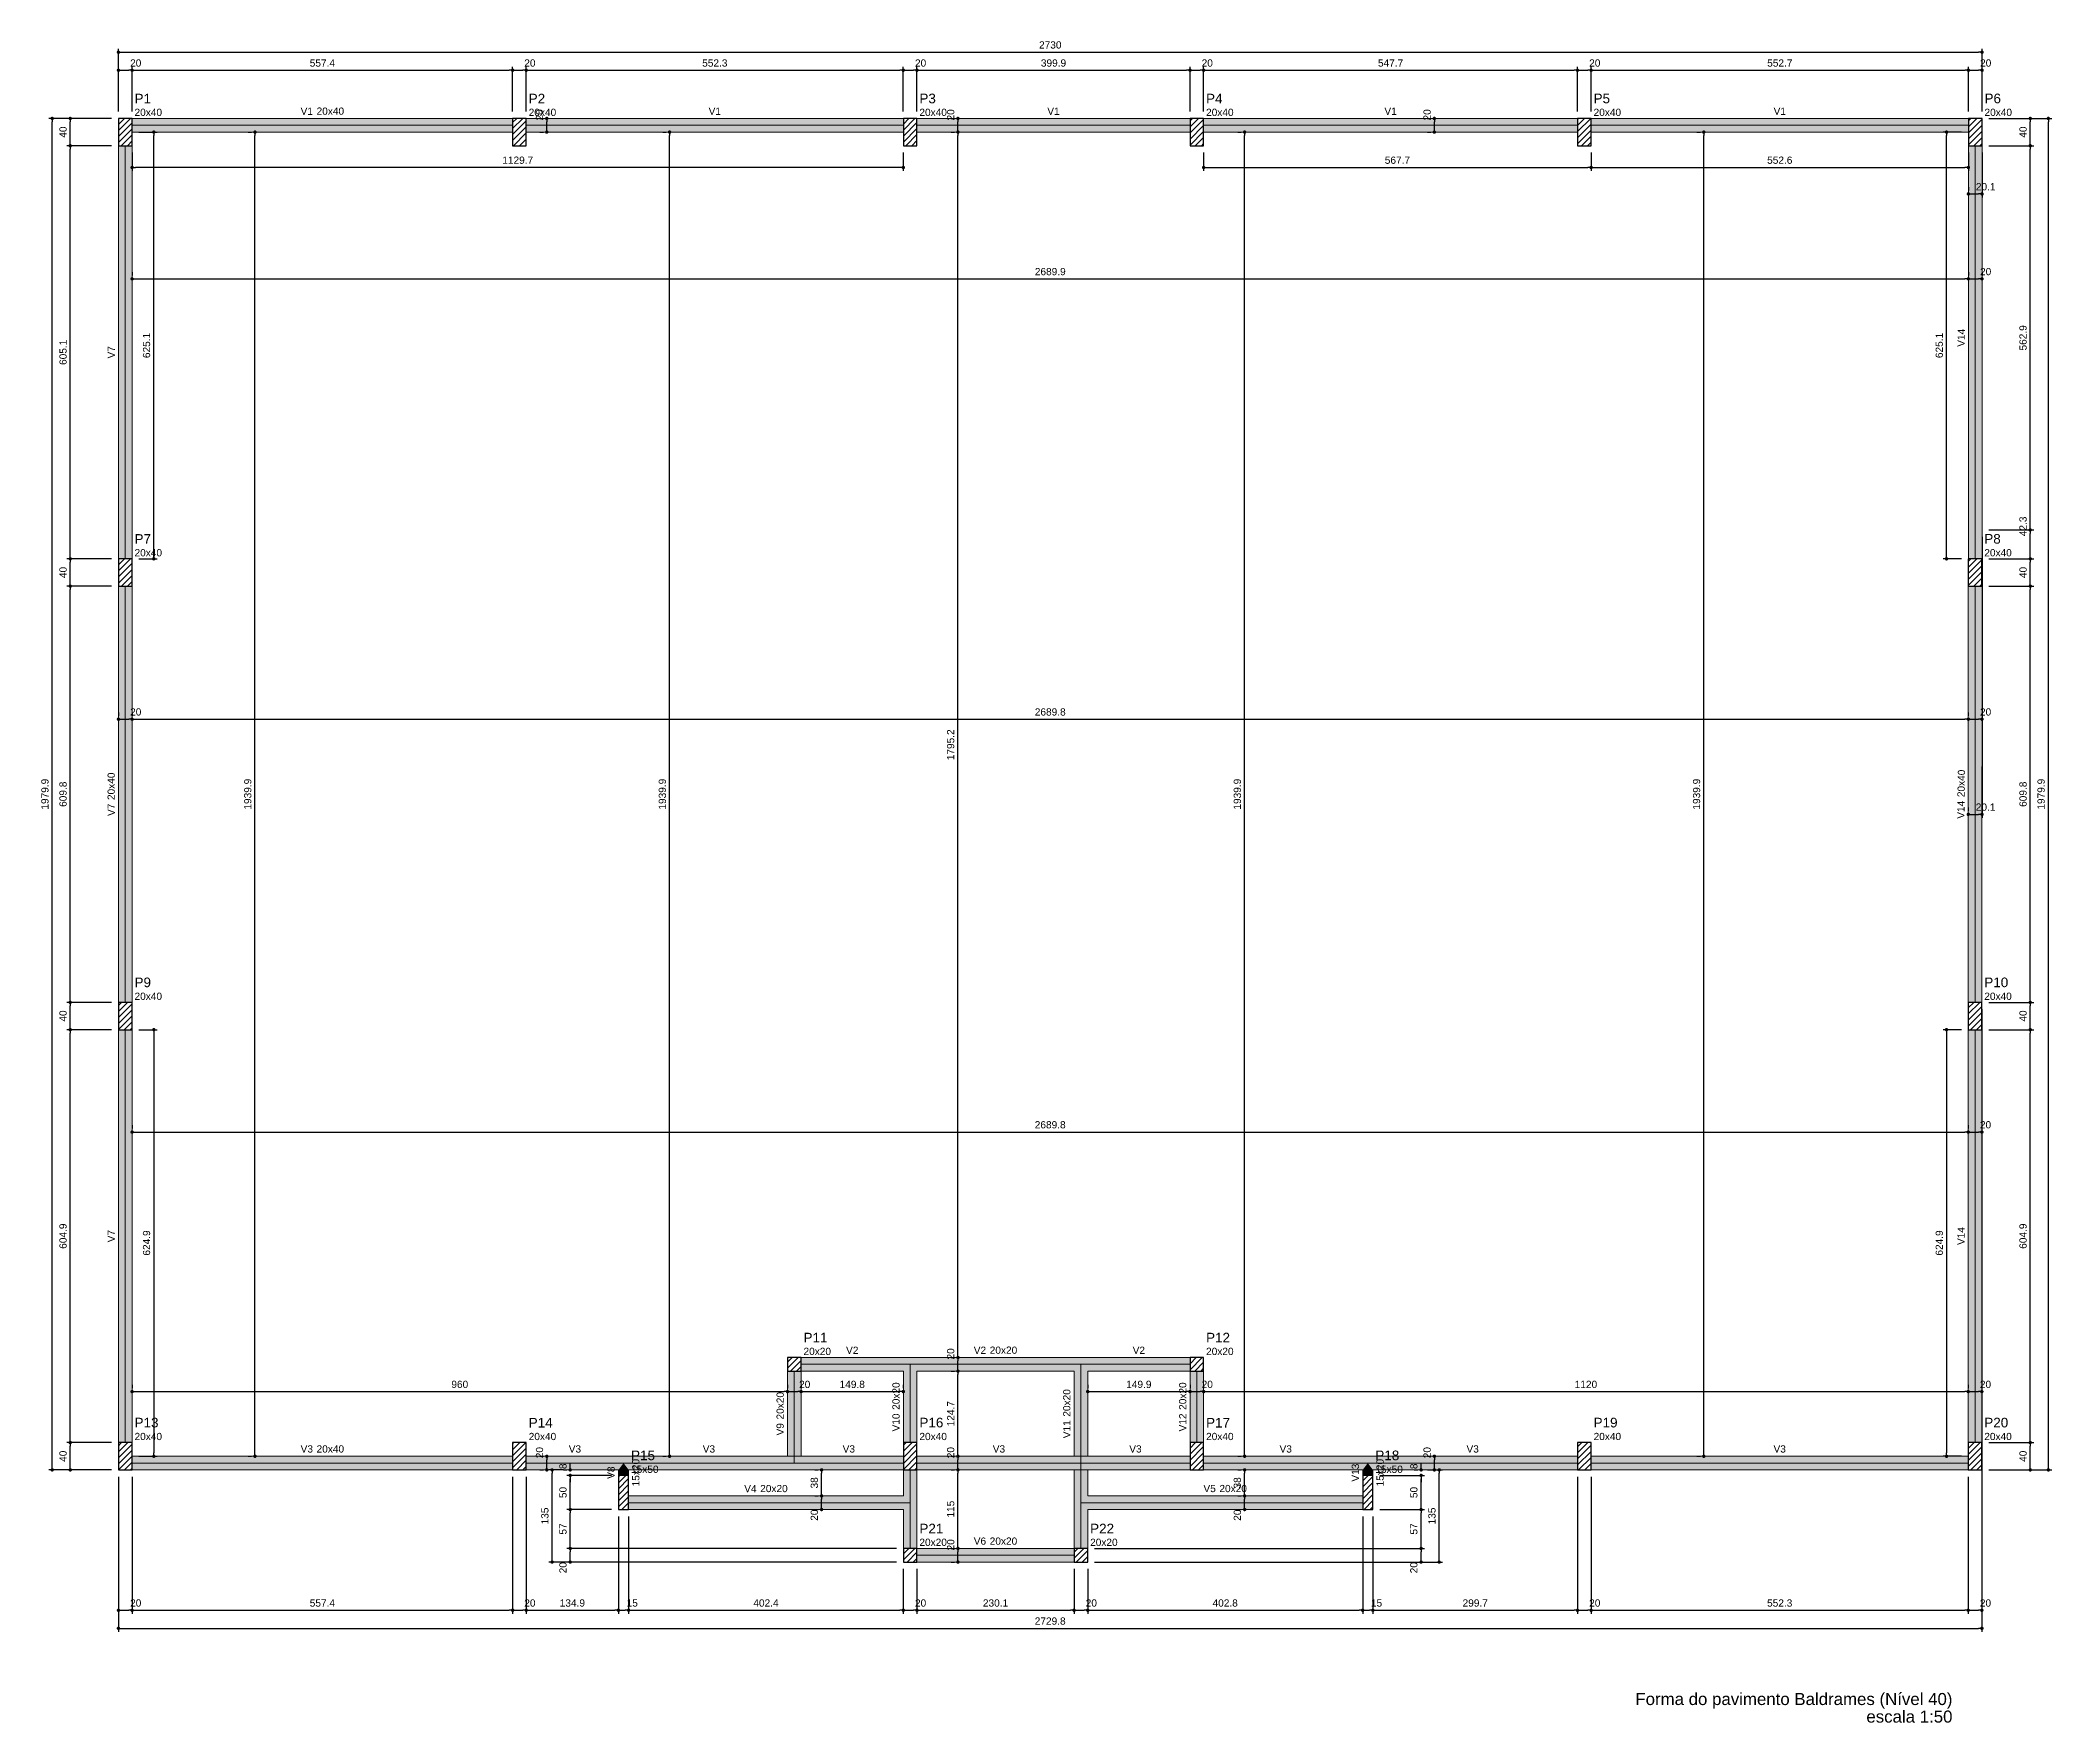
# Model space of a CAD drawing. Header units: millimetres. Extents: x 180 to 11148, y -1598 to 1045.
# Drawn here: x 886.1 to 945.1, y -9.5 to 39.8 of the extents above; entities that cross this region are included whole.
import ezdxf

# ---------------------------------------------------------------- set-up
doc = ezdxf.new("R2010")
doc.units = ezdxf.units.MM
doc.header["$MEASUREMENT"] = 0
for name, color, linetype, lineweight in [('FO-Cotas', 5, 'Continuous', 5), ('FO-Eixos', 5, 'Continuous', 5), ('FO-Hachura pilar que passa', 19, 'Continuous', 5), ('FO-Hachura viga', 43, 'Continuous', 5), ('FO-Pilares', 4, 'Continuous', 30), ('FO-Textos das vigas', 7, 'Continuous', 5), ('FO-Textos dos pilares', 7, 'Continuous', 5), ('FO-Títulos', 1, 'Continuous', 20), ('FO-Vigas', 1, 'Continuous', 20)]:
    doc.layers.add(name, color=color, linetype=linetype, lineweight=lineweight)
doc.styles.add('Arial', font='arial.ttf')
doc.dimstyles.new('UM_50.000000', dxfattribs={"dimtxt": 0.18, "dimasz": 0.1, "dimexe": 0.1, "dimexo": 0.2, "dimgap": 0, "dimtad": 1, "dimtih": 1, "dimtoh": 1, "dimdec": 1, "dimlfac": 50, "dimzin": 0, "dimdsep": 46, "dimtxsty": 'Standard', "dimcen": 0.09, "dimdle": 0.1, "dimadec": 1, "dimazin": 2, "dimtfac": 1, "dimtdec": 4, "dimtofl": 0, "dimtmove": 0, "dimatfit": 3, "dimfxl": 1, "dimtolj": 1, "dimarcsym": 0})
pattern_1 = [(45, (888.43636, -2.09489), (-0.08838835, 0.08838835), [])]

msp = doc.modelspace()

# ---------------------------------------------------------------- texts
at = {"layer": 'FO-Textos das vigas', "char_height": 0.2118, "line_spacing_factor": 0.798, "style": 'Arial'}
for s, insert, width, attachment_point in [('V1', (894.1348, 37.6084), 0.726323, 9), ('20x40', (894.2407, 37.6084), 1.611801, 7), ('V1', (905.9079, 37.6084), 0.726323, 8), ('V1', (915.8306, 37.6084), 0.726323, 8), ('V1', (925.7067, 37.6084), 0.726323, 8), ('V1', (937.1099, 37.6084), 0.726323, 8), ('V2', (909.9337, 1.3044), 0.726323, 8), ('V2', (913.8563, 1.3044), 0.726323, 9), ('20x20', (913.9622, 1.3044), 1.611801, 7), ('V2', (918.3314, 1.3044), 0.726323, 8), ('V3', (894.1348, -1.589), 0.726323, 9), ('20x40', (894.2407, -1.589), 1.611801, 7), ('V3', (901.809, -1.589), 0.726323, 8), ('V3', (905.7348, -1.589), 0.726323, 8), ('V3', (909.8337, -1.589), 0.726323, 8), ('V3', (914.232, -1.589), 0.726323, 8), ('V3', (918.2314, -1.589), 0.726323, 8), ('V3', (922.6346, -1.589), 0.726323, 8), ('V3', (928.1113, -1.589), 0.726323, 8), ('V3', (937.1067, -1.589), 0.726323, 8), ('V4', (907.1316, -2.7498), 0.726323, 9), ('20x20', (907.2375, -2.7498), 1.611801, 7), ('V5', (920.5853, -2.7498), 0.726323, 9), ('20x20', (920.6912, -2.7498), 1.611801, 7), ('V6', (913.8563, -4.2898), 0.726323, 9), ('20x20', (913.9622, -4.2898), 1.611801, 7)]:
    msp.add_mtext(s, dxfattribs=dict(at, insert=insert, width=width, attachment_point=attachment_point))
for s, insert, width, attachment_point, rotation in [('V14', (942.5292, 31.074), 1.056207, 8, 89), ('V7', (888.3305, 30.6511), 0.726323, 8, 90), ('20x40', (888.3305, 17.532), 1.611801, 7, 90), ('20x40', (942.527, 17.6145), 1.611801, 7, 89), ('V7', (888.3305, 17.4261), 0.726323, 9, 90), ('V14', (942.527, 17.5086), 1.056207, 9, 89), ('V7', (888.3305, 4.7544), 0.726323, 8, 90), ('V14', (942.5251, 4.7545), 1.056207, 8, 89), ('20x20', (907.9303, -0.6179), 1.611801, 7, 90), ('20x20', (911.3253, -0.3354), 1.611801, 7, 90), ('20x20', (916.3269, -0.5354), 1.611801, 7, 90), ('20x20', (919.7241, -0.3354), 1.611801, 7, 90), ('V10', (911.3253, -0.4413), 1.056207, 9, 90), ('V12', (919.7241, -0.4413), 1.056207, 9, 90), ('V9', (907.9303, -0.7238), 0.726323, 9, 90), ('V11', (916.3269, -0.6413), 1.056207, 9, 90), ('V8', (902.9775, -2.1753), 0.726323, 8, 90), ('15x20', (903.7011, -2.1753), 1.611801, 8, 90), ('V13', (924.7833, -2.1753), 1.056207, 8, 90), ('15x20', (925.5069, -2.1753), 1.611801, 8, 90)]:
    msp.add_mtext(s, dxfattribs=dict(at, insert=insert, width=width, attachment_point=attachment_point, rotation=rotation))
at = {"layer": 'FO-Textos dos pilares', "attachment_point": 7, "line_spacing_factor": 0.798, "style": 'Arial'}
for s, insert, char_height, width in [('20x40', (888.907, 37.5731), 0.2118, 1.611801), ('P1', (888.907, 37.9438), 0.2824, 0.96131), ('20x40', (900.4552, 37.5731), 0.2118, 1.611801), ('P2', (900.4552, 37.9438), 0.2824, 0.96131), ('20x40', (911.9018, 37.5731), 0.2118, 1.611801), ('P3', (911.9018, 37.9438), 0.2824, 0.96131), ('20x40', (920.3006, 37.5731), 0.2118, 1.611801), ('P4', (920.3006, 37.9438), 0.2824, 0.96131), ('20x40', (931.654, 37.5731), 0.2118, 1.611801), ('P5', (931.654, 37.9438), 0.2824, 0.96131), ('20x40', (943.107, 37.5731), 0.2118, 1.611801), ('P6', (943.107, 37.9438), 0.2824, 0.96131), ('20x40', (888.907, 24.6703), 0.2118, 1.611801), ('P7', (888.907, 25.041), 0.2824, 0.96131), ('20x40', (943.1006, 24.6703), 0.2118, 1.611801), ('P8', (943.1006, 25.041), 0.2824, 0.96131), ('20x40', (888.907, 11.6743), 0.2118, 1.611801), ('P9', (888.907, 12.045), 0.2824, 0.96131), ('20x40', (943.1006, 11.6743), 0.2118, 1.611801), ('P10', (943.1006, 12.045), 0.2824, 1.397921), ('P11', (908.5068, 1.6398), 0.2824, 1.397921), ('P12', (920.3006, 1.6398), 0.2824, 1.397921), ('20x20', (908.5068, 1.2691), 0.2118, 1.611801), ('20x20', (920.3006, 1.2691), 0.2118, 1.611801), ('P13', (888.907, -0.8536), 0.2824, 1.397921), ('P14', (900.4552, -0.8536), 0.2824, 1.397921), ('P16', (911.9018, -0.8536), 0.2824, 1.397921), ('P17', (920.3006, -0.8536), 0.2824, 1.397921), ('P19', (931.654, -0.8536), 0.2824, 1.397921), ('P20', (943.1006, -0.8536), 0.2824, 1.397921), ('20x40', (888.907, -1.2243), 0.2118, 1.611801), ('20x40', (900.4552, -1.2243), 0.2118, 1.611801), ('20x40', (911.9018, -1.2243), 0.2118, 1.611801), ('20x40', (920.3006, -1.2243), 0.2118, 1.611801), ('20x40', (931.654, -1.2243), 0.2118, 1.611801), ('20x40', (943.1006, -1.2243), 0.2118, 1.611801), ('P15', (903.454, -1.8144), 0.2824, 1.397921), ('P18', (925.2598, -1.8144), 0.2824, 1.397921), ('15x50', (903.454, -2.1851), 0.2118, 1.611801), ('15x50', (925.2598, -2.1851), 0.2118, 1.611801), ('20x20', (911.9018, -4.3251), 0.2118, 1.611801), ('P21', (911.9018, -3.9544), 0.2824, 1.397921), ('20x20', (916.9034, -4.3251), 0.2118, 1.611801), ('P22', (916.9034, -3.9544), 0.2824, 1.397921)]:
    msp.add_mtext(s, dxfattribs=dict(at, insert=insert, char_height=char_height, width=width))
at = {"layer": 'FO-Títulos', "char_height": 0.353, "attachment_point": 9, "line_spacing_factor": 0.798, "style": 'Arial'}
for s, insert, width in [('Forma do pavimento Baldrames (Nível 40)', (942.1681, -9.0908), 18.585545), ('escala 1:50', (942.1683, -9.504), 5.049113)]:
    msp.add_mtext(s, dxfattribs=dict(at, insert=insert, width=width))

# ---------------------------------------------------------------- blocks, each defined once
blk = doc.blocks.new('_Dot')
at = {"color": 0, "linetype": 'ByBlock', "lineweight": -2}
blk.add_line((-0.5, 0), (-1, 0), dxfattribs=at)
at = {"color": 0, "linetype": 'ByBlock', "const_width": 0.5}
blk.add_lwpolyline([(-0.25, 0, 1), (0.25, 0, 1)], format="xyb", close=True, dxfattribs=at)
blk = doc.blocks.new('*D360')
at = {"layer": 'Defpoints', "color": 0, "transparency": 16777216}
for p in [(888.836, 38.915), (888.436, 37.503), (888.836, 37.503)]:
    blk.add_point(p, dxfattribs=at)
at = {"layer": 'FO-Cotas', "color": 0, "lineweight": -2, "transparency": 16777216}
for p, q in [((888.436, 37.703), (888.436, 39.015)), ((888.536, 38.915), (888.736, 38.915)), ((888.836, 37.703), (888.836, 39.015))]:
    blk.add_line(p, q, dxfattribs=at)
at = {"layer": 'FO-Cotas', "color": 0, "lineweight": -2, "transparency": 16777216, "xscale": 0.1000000014901161, "yscale": 0.1000000014901161, "zscale": 0.1000000014901161, "rotation": 180}
blk.add_blockref('_Dot', (888.436, 38.915), dxfattribs=at)
at = {"layer": 'FO-Cotas', "color": 0, "lineweight": -2, "transparency": 16777216, "xscale": 0.1000000014901161, "yscale": 0.1000000014901161, "zscale": 0.1000000014901161}
blk.add_blockref('_Dot', (888.836, 38.915), dxfattribs=at)
at = {"layer": 'FO-Cotas', "transparency": 16777216, "insert": (888.942, 39.126), "char_height": 0.2118, "attachment_point": 5, "rotation": 0.00573, "style": 'Arial'}
blk.add_mtext('\\A1;20', dxfattribs=at)
blk = doc.blocks.new('*D361')
at = {"layer": 'Defpoints', "color": 0, "transparency": 16777216}
for p in [(899.985, 38.915), (888.836, 37.503), (899.985, 37.503)]:
    blk.add_point(p, dxfattribs=at)
at = {"layer": 'FO-Cotas', "color": 0, "lineweight": -2, "transparency": 16777216}
for p, q in [((888.836, 37.703), (888.836, 39.015)), ((888.936, 38.915), (899.885, 38.915)), ((899.985, 37.703), (899.985, 39.015))]:
    blk.add_line(p, q, dxfattribs=at)
at = {"layer": 'FO-Cotas', "color": 0, "lineweight": -2, "transparency": 16777216, "xscale": 0.1000000014901161, "yscale": 0.1000000014901161, "zscale": 0.1000000014901161, "rotation": 180}
blk.add_blockref('_Dot', (888.836, 38.915), dxfattribs=at)
at = {"layer": 'FO-Cotas', "color": 0, "lineweight": -2, "transparency": 16777216, "xscale": 0.1000000014901161, "yscale": 0.1000000014901161, "zscale": 0.1000000014901161}
blk.add_blockref('_Dot', (899.985, 38.915), dxfattribs=at)
at = {"layer": 'FO-Cotas', "transparency": 16777216, "insert": (894.41, 39.126), "char_height": 0.2118, "attachment_point": 5, "rotation": 0.00573, "style": 'Arial'}
blk.add_mtext('\\A1;557.4', dxfattribs=at)
blk = doc.blocks.new('*D362')
at = {"layer": 'Defpoints', "color": 0, "transparency": 16777216}
for p in [(900.385, 38.915), (899.985, 37.503), (900.385, 37.503)]:
    blk.add_point(p, dxfattribs=at)
at = {"layer": 'FO-Cotas', "color": 0, "lineweight": -2, "transparency": 16777216}
for p, q in [((899.985, 37.703), (899.985, 39.015)), ((900.085, 38.915), (900.285, 38.915)), ((900.385, 37.703), (900.385, 39.015))]:
    blk.add_line(p, q, dxfattribs=at)
at = {"layer": 'FO-Cotas', "color": 0, "lineweight": -2, "transparency": 16777216, "xscale": 0.1000000014901161, "yscale": 0.1000000014901161, "zscale": 0.1000000014901161, "rotation": 180}
blk.add_blockref('_Dot', (899.985, 38.915), dxfattribs=at)
at = {"layer": 'FO-Cotas', "color": 0, "lineweight": -2, "transparency": 16777216, "xscale": 0.1000000014901161, "yscale": 0.1000000014901161, "zscale": 0.1000000014901161}
blk.add_blockref('_Dot', (900.385, 38.915), dxfattribs=at)
at = {"layer": 'FO-Cotas', "transparency": 16777216, "insert": (900.49, 39.126), "char_height": 0.2118, "attachment_point": 5, "rotation": 0.00573, "style": 'Arial'}
blk.add_mtext('\\A1;20', dxfattribs=at)
blk = doc.blocks.new('*D363')
at = {"layer": 'Defpoints', "color": 0, "transparency": 16777216}
for p in [(911.431, 38.915), (900.385, 37.503), (911.431, 37.503)]:
    blk.add_point(p, dxfattribs=at)
at = {"layer": 'FO-Cotas', "color": 0, "lineweight": -2, "transparency": 16777216}
for p, q in [((900.385, 37.703), (900.385, 39.015)), ((900.485, 38.915), (911.331, 38.915)), ((911.431, 37.703), (911.431, 39.015))]:
    blk.add_line(p, q, dxfattribs=at)
at = {"layer": 'FO-Cotas', "color": 0, "lineweight": -2, "transparency": 16777216, "xscale": 0.1000000014901161, "yscale": 0.1000000014901161, "zscale": 0.1000000014901161, "rotation": 180}
blk.add_blockref('_Dot', (900.385, 38.915), dxfattribs=at)
at = {"layer": 'FO-Cotas', "color": 0, "lineweight": -2, "transparency": 16777216, "xscale": 0.1000000014901161, "yscale": 0.1000000014901161, "zscale": 0.1000000014901161}
blk.add_blockref('_Dot', (911.431, 38.915), dxfattribs=at)
at = {"layer": 'FO-Cotas', "transparency": 16777216, "insert": (905.908, 39.126), "char_height": 0.2118, "attachment_point": 5, "rotation": 0.00573, "style": 'Arial'}
blk.add_mtext('\\A1;552.3', dxfattribs=at)
blk = doc.blocks.new('*D364')
at = {"layer": 'Defpoints', "color": 0, "transparency": 16777216}
for p in [(911.831, 38.915), (911.431, 37.503), (911.831, 37.503)]:
    blk.add_point(p, dxfattribs=at)
at = {"layer": 'FO-Cotas', "color": 0, "lineweight": -2, "transparency": 16777216}
for p, q in [((911.431, 37.703), (911.431, 39.015)), ((911.531, 38.915), (911.731, 38.915)), ((911.831, 37.703), (911.831, 39.015))]:
    blk.add_line(p, q, dxfattribs=at)
at = {"layer": 'FO-Cotas', "color": 0, "lineweight": -2, "transparency": 16777216, "xscale": 0.1000000014901161, "yscale": 0.1000000014901161, "zscale": 0.1000000014901161, "rotation": 180}
blk.add_blockref('_Dot', (911.431, 38.915), dxfattribs=at)
at = {"layer": 'FO-Cotas', "color": 0, "lineweight": -2, "transparency": 16777216, "xscale": 0.1000000014901161, "yscale": 0.1000000014901161, "zscale": 0.1000000014901161}
blk.add_blockref('_Dot', (911.831, 38.915), dxfattribs=at)
at = {"layer": 'FO-Cotas', "transparency": 16777216, "insert": (911.937, 39.126), "char_height": 0.2118, "attachment_point": 5, "rotation": 0.00573, "style": 'Arial'}
blk.add_mtext('\\A1;20', dxfattribs=at)
blk = doc.blocks.new('*D365')
at = {"layer": 'Defpoints', "color": 0, "transparency": 16777216}
for p in [(919.83, 38.915), (911.831, 37.503), (919.83, 37.503)]:
    blk.add_point(p, dxfattribs=at)
at = {"layer": 'FO-Cotas', "color": 0, "lineweight": -2, "transparency": 16777216}
for p, q in [((911.831, 37.703), (911.831, 39.015)), ((911.931, 38.915), (919.73, 38.915)), ((919.83, 37.703), (919.83, 39.015))]:
    blk.add_line(p, q, dxfattribs=at)
at = {"layer": 'FO-Cotas', "color": 0, "lineweight": -2, "transparency": 16777216, "xscale": 0.1000000014901161, "yscale": 0.1000000014901161, "zscale": 0.1000000014901161, "rotation": 180}
blk.add_blockref('_Dot', (911.831, 38.915), dxfattribs=at)
at = {"layer": 'FO-Cotas', "color": 0, "lineweight": -2, "transparency": 16777216, "xscale": 0.1000000014901161, "yscale": 0.1000000014901161, "zscale": 0.1000000014901161}
blk.add_blockref('_Dot', (919.83, 38.915), dxfattribs=at)
at = {"layer": 'FO-Cotas', "transparency": 16777216, "insert": (915.831, 39.126), "char_height": 0.2118, "attachment_point": 5, "rotation": 0.00573, "style": 'Arial'}
blk.add_mtext('\\A1;399.9', dxfattribs=at)
blk = doc.blocks.new('*D366')
at = {"layer": 'Defpoints', "color": 0, "transparency": 16777216}
for p in [(920.23, 38.915), (919.83, 37.503), (920.23, 37.503)]:
    blk.add_point(p, dxfattribs=at)
at = {"layer": 'FO-Cotas', "color": 0, "lineweight": -2, "transparency": 16777216}
for p, q in [((919.83, 37.703), (919.83, 39.015)), ((919.93, 38.915), (920.13, 38.915)), ((920.23, 37.703), (920.23, 39.015))]:
    blk.add_line(p, q, dxfattribs=at)
at = {"layer": 'FO-Cotas', "color": 0, "lineweight": -2, "transparency": 16777216, "xscale": 0.1000000014901161, "yscale": 0.1000000014901161, "zscale": 0.1000000014901161, "rotation": 180}
blk.add_blockref('_Dot', (919.83, 38.915), dxfattribs=at)
at = {"layer": 'FO-Cotas', "color": 0, "lineweight": -2, "transparency": 16777216, "xscale": 0.1000000014901161, "yscale": 0.1000000014901161, "zscale": 0.1000000014901161}
blk.add_blockref('_Dot', (920.23, 38.915), dxfattribs=at)
at = {"layer": 'FO-Cotas', "transparency": 16777216, "insert": (920.336, 39.126), "char_height": 0.2118, "attachment_point": 5, "rotation": 0.00573, "style": 'Arial'}
blk.add_mtext('\\A1;20', dxfattribs=at)
blk = doc.blocks.new('*D367')
at = {"layer": 'Defpoints', "color": 0, "transparency": 16777216}
for p in [(931.183, 38.915), (920.23, 37.503), (931.183, 37.503)]:
    blk.add_point(p, dxfattribs=at)
at = {"layer": 'FO-Cotas', "color": 0, "lineweight": -2, "transparency": 16777216}
for p, q in [((920.23, 37.703), (920.23, 39.015)), ((920.33, 38.915), (931.083, 38.915)), ((931.183, 37.703), (931.183, 39.015))]:
    blk.add_line(p, q, dxfattribs=at)
at = {"layer": 'FO-Cotas', "color": 0, "lineweight": -2, "transparency": 16777216, "xscale": 0.1000000014901161, "yscale": 0.1000000014901161, "zscale": 0.1000000014901161, "rotation": 180}
blk.add_blockref('_Dot', (920.23, 38.915), dxfattribs=at)
at = {"layer": 'FO-Cotas', "color": 0, "lineweight": -2, "transparency": 16777216, "xscale": 0.1000000014901161, "yscale": 0.1000000014901161, "zscale": 0.1000000014901161}
blk.add_blockref('_Dot', (931.183, 38.915), dxfattribs=at)
at = {"layer": 'FO-Cotas', "transparency": 16777216, "insert": (925.707, 39.126), "char_height": 0.2118, "attachment_point": 5, "rotation": 0.00573, "style": 'Arial'}
blk.add_mtext('\\A1;547.7', dxfattribs=at)
blk = doc.blocks.new('*D368')
at = {"layer": 'Defpoints', "color": 0, "transparency": 16777216}
for p in [(931.583, 38.915), (931.183, 37.503), (931.583, 37.503)]:
    blk.add_point(p, dxfattribs=at)
at = {"layer": 'FO-Cotas', "color": 0, "lineweight": -2, "transparency": 16777216}
for p, q in [((931.183, 37.703), (931.183, 39.015)), ((931.283, 38.915), (931.483, 38.915)), ((931.583, 37.703), (931.583, 39.015))]:
    blk.add_line(p, q, dxfattribs=at)
at = {"layer": 'FO-Cotas', "color": 0, "lineweight": -2, "transparency": 16777216, "xscale": 0.1000000014901161, "yscale": 0.1000000014901161, "zscale": 0.1000000014901161, "rotation": 180}
blk.add_blockref('_Dot', (931.183, 38.915), dxfattribs=at)
at = {"layer": 'FO-Cotas', "color": 0, "lineweight": -2, "transparency": 16777216, "xscale": 0.1000000014901161, "yscale": 0.1000000014901161, "zscale": 0.1000000014901161}
blk.add_blockref('_Dot', (931.583, 38.915), dxfattribs=at)
at = {"layer": 'FO-Cotas', "transparency": 16777216, "insert": (931.689, 39.126), "char_height": 0.2118, "attachment_point": 5, "rotation": 0.00573, "style": 'Arial'}
blk.add_mtext('\\A1;20', dxfattribs=at)
blk = doc.blocks.new('*D369')
at = {"layer": 'Defpoints', "color": 0, "transparency": 16777216}
for p in [(942.636, 38.915), (931.583, 37.503), (942.636, 37.503)]:
    blk.add_point(p, dxfattribs=at)
at = {"layer": 'FO-Cotas', "color": 0, "lineweight": -2, "transparency": 16777216}
for p, q in [((931.583, 37.703), (931.583, 39.015)), ((931.683, 38.915), (942.536, 38.915)), ((942.636, 37.703), (942.636, 39.015))]:
    blk.add_line(p, q, dxfattribs=at)
at = {"layer": 'FO-Cotas', "color": 0, "lineweight": -2, "transparency": 16777216, "xscale": 0.1000000014901161, "yscale": 0.1000000014901161, "zscale": 0.1000000014901161, "rotation": 180}
blk.add_blockref('_Dot', (931.583, 38.915), dxfattribs=at)
at = {"layer": 'FO-Cotas', "color": 0, "lineweight": -2, "transparency": 16777216, "xscale": 0.1000000014901161, "yscale": 0.1000000014901161, "zscale": 0.1000000014901161}
blk.add_blockref('_Dot', (942.636, 38.915), dxfattribs=at)
at = {"layer": 'FO-Cotas', "transparency": 16777216, "insert": (937.11, 39.126), "char_height": 0.2118, "attachment_point": 5, "rotation": 0.00573, "style": 'Arial'}
blk.add_mtext('\\A1;552.7', dxfattribs=at)
blk = doc.blocks.new('*D370')
at = {"layer": 'Defpoints', "color": 0, "transparency": 16777216}
for p in [(943.036, 38.915), (942.636, 37.503), (943.036, 37.503)]:
    blk.add_point(p, dxfattribs=at)
at = {"layer": 'FO-Cotas', "color": 0, "lineweight": -2, "transparency": 16777216}
for p, q in [((942.636, 37.703), (942.636, 39.015)), ((942.736, 38.915), (942.936, 38.915)), ((943.036, 37.703), (943.036, 39.015))]:
    blk.add_line(p, q, dxfattribs=at)
at = {"layer": 'FO-Cotas', "color": 0, "lineweight": -2, "transparency": 16777216, "xscale": 0.1000000014901161, "yscale": 0.1000000014901161, "zscale": 0.1000000014901161, "rotation": 180}
blk.add_blockref('_Dot', (942.636, 38.915), dxfattribs=at)
at = {"layer": 'FO-Cotas', "color": 0, "lineweight": -2, "transparency": 16777216, "xscale": 0.1000000014901161, "yscale": 0.1000000014901161, "zscale": 0.1000000014901161}
blk.add_blockref('_Dot', (943.036, 38.915), dxfattribs=at)
at = {"layer": 'FO-Cotas', "transparency": 16777216, "insert": (943.142, 39.126), "char_height": 0.2118, "attachment_point": 5, "rotation": 0.00573, "style": 'Arial'}
blk.add_mtext('\\A1;20', dxfattribs=at)
blk = doc.blocks.new('*D371')
at = {"layer": 'Defpoints', "color": 0, "transparency": 16777216}
for p in [(943.036, 39.444), (888.436, 37.503), (943.036, 37.503)]:
    blk.add_point(p, dxfattribs=at)
at = {"layer": 'FO-Cotas', "color": 0, "lineweight": -2, "transparency": 16777216}
for p, q in [((888.436, 37.703), (888.436, 39.544)), ((943.036, 37.703), (943.036, 39.544)), ((888.536, 39.444), (942.936, 39.444))]:
    blk.add_line(p, q, dxfattribs=at)
at = {"layer": 'FO-Cotas', "color": 0, "lineweight": -2, "transparency": 16777216, "xscale": 0.1000000014901161, "yscale": 0.1000000014901161, "zscale": 0.1000000014901161, "rotation": 180}
blk.add_blockref('_Dot', (888.436, 39.444), dxfattribs=at)
at = {"layer": 'FO-Cotas', "color": 0, "lineweight": -2, "transparency": 16777216, "xscale": 0.1000000014901161, "yscale": 0.1000000014901161, "zscale": 0.1000000014901161}
blk.add_blockref('_Dot', (943.036, 39.444), dxfattribs=at)
at = {"layer": 'FO-Cotas', "transparency": 16777216, "insert": (915.736, 39.656), "char_height": 0.2118, "attachment_point": 5, "rotation": 0.00573, "style": 'Arial'}
blk.add_mtext('\\A1;2730', dxfattribs=at)
blk = doc.blocks.new('*D372')
at = {"layer": 'Defpoints', "color": 0, "transparency": 16777216}
for p in [(888.436, -2.095), (888.836, -2.095), (888.836, -6.208)]:
    blk.add_point(p, dxfattribs=at)
at = {"layer": 'FO-Cotas', "color": 0, "lineweight": -2, "transparency": 16777216}
for p, q in [((888.436, -2.295), (888.436, -6.308)), ((888.836, -2.295), (888.836, -6.308)), ((888.536, -6.208), (888.736, -6.208))]:
    blk.add_line(p, q, dxfattribs=at)
at = {"layer": 'FO-Cotas', "color": 0, "lineweight": -2, "transparency": 16777216, "xscale": 0.1000000014901161, "yscale": 0.1000000014901161, "zscale": 0.1000000014901161, "rotation": 180}
blk.add_blockref('_Dot', (888.436, -6.208), dxfattribs=at)
at = {"layer": 'FO-Cotas', "color": 0, "lineweight": -2, "transparency": 16777216, "xscale": 0.1000000014901161, "yscale": 0.1000000014901161, "zscale": 0.1000000014901161}
blk.add_blockref('_Dot', (888.836, -6.208), dxfattribs=at)
at = {"layer": 'FO-Cotas', "transparency": 16777216, "insert": (888.942, -5.996), "char_height": 0.2118, "attachment_point": 5, "rotation": 0.00573, "style": 'Arial'}
blk.add_mtext('\\A1;20', dxfattribs=at)
blk = doc.blocks.new('*D373')
at = {"layer": 'Defpoints', "color": 0, "transparency": 16777216}
for p in [(888.836, -2.095), (899.985, -2.095), (899.985, -6.208)]:
    blk.add_point(p, dxfattribs=at)
at = {"layer": 'FO-Cotas', "color": 0, "lineweight": -2, "transparency": 16777216}
for p, q in [((888.836, -2.295), (888.836, -6.308)), ((899.985, -2.295), (899.985, -6.308)), ((888.936, -6.208), (899.885, -6.208))]:
    blk.add_line(p, q, dxfattribs=at)
at = {"layer": 'FO-Cotas', "color": 0, "lineweight": -2, "transparency": 16777216, "xscale": 0.1000000014901161, "yscale": 0.1000000014901161, "zscale": 0.1000000014901161, "rotation": 180}
blk.add_blockref('_Dot', (888.836, -6.208), dxfattribs=at)
at = {"layer": 'FO-Cotas', "color": 0, "lineweight": -2, "transparency": 16777216, "xscale": 0.1000000014901161, "yscale": 0.1000000014901161, "zscale": 0.1000000014901161}
blk.add_blockref('_Dot', (899.985, -6.208), dxfattribs=at)
at = {"layer": 'FO-Cotas', "transparency": 16777216, "insert": (894.41, -5.996), "char_height": 0.2118, "attachment_point": 5, "rotation": 0.00573, "style": 'Arial'}
blk.add_mtext('\\A1;557.4', dxfattribs=at)
blk = doc.blocks.new('*D374')
at = {"layer": 'Defpoints', "color": 0, "transparency": 16777216}
for p in [(899.985, -2.095), (900.385, -2.095), (900.385, -6.208)]:
    blk.add_point(p, dxfattribs=at)
at = {"layer": 'FO-Cotas', "color": 0, "lineweight": -2, "transparency": 16777216}
for p, q in [((899.985, -2.295), (899.985, -6.308)), ((900.385, -2.295), (900.385, -6.308)), ((900.085, -6.208), (900.285, -6.208))]:
    blk.add_line(p, q, dxfattribs=at)
at = {"layer": 'FO-Cotas', "color": 0, "lineweight": -2, "transparency": 16777216, "xscale": 0.1000000014901161, "yscale": 0.1000000014901161, "zscale": 0.1000000014901161, "rotation": 180}
blk.add_blockref('_Dot', (899.985, -6.208), dxfattribs=at)
at = {"layer": 'FO-Cotas', "color": 0, "lineweight": -2, "transparency": 16777216, "xscale": 0.1000000014901161, "yscale": 0.1000000014901161, "zscale": 0.1000000014901161}
blk.add_blockref('_Dot', (900.385, -6.208), dxfattribs=at)
at = {"layer": 'FO-Cotas', "transparency": 16777216, "insert": (900.49, -5.996), "char_height": 0.2118, "attachment_point": 5, "rotation": 0.00573, "style": 'Arial'}
blk.add_mtext('\\A1;20', dxfattribs=at)
blk = doc.blocks.new('*D375')
at = {"layer": 'Defpoints', "color": 0, "transparency": 16777216}
for p in [(900.385, -2.095), (903.083, -3.256), (903.083, -6.208)]:
    blk.add_point(p, dxfattribs=at)
at = {"layer": 'FO-Cotas', "color": 0, "lineweight": -2, "transparency": 16777216}
for p, q in [((900.385, -2.295), (900.385, -6.308)), ((903.083, -3.456), (903.083, -6.308)), ((900.485, -6.208), (902.983, -6.208))]:
    blk.add_line(p, q, dxfattribs=at)
at = {"layer": 'FO-Cotas', "color": 0, "lineweight": -2, "transparency": 16777216, "xscale": 0.1000000014901161, "yscale": 0.1000000014901161, "zscale": 0.1000000014901161, "rotation": 180}
blk.add_blockref('_Dot', (900.385, -6.208), dxfattribs=at)
at = {"layer": 'FO-Cotas', "color": 0, "lineweight": -2, "transparency": 16777216, "xscale": 0.1000000014901161, "yscale": 0.1000000014901161, "zscale": 0.1000000014901161}
blk.add_blockref('_Dot', (903.083, -6.208), dxfattribs=at)
at = {"layer": 'FO-Cotas', "transparency": 16777216, "insert": (901.734, -5.996), "char_height": 0.2118, "attachment_point": 5, "rotation": 0.00573, "style": 'Arial'}
blk.add_mtext('\\A1;134.9', dxfattribs=at)
blk = doc.blocks.new('*D376')
at = {"layer": 'Defpoints', "color": 0, "transparency": 16777216}
for p in [(903.083, -3.256), (903.383, -3.256), (903.383, -6.208)]:
    blk.add_point(p, dxfattribs=at)
at = {"layer": 'FO-Cotas', "color": 0, "lineweight": -2, "transparency": 16777216}
for p, q in [((903.083, -3.456), (903.083, -6.308)), ((903.383, -3.456), (903.383, -6.308)), ((903.183, -6.208), (903.283, -6.208))]:
    blk.add_line(p, q, dxfattribs=at)
at = {"layer": 'FO-Cotas', "color": 0, "lineweight": -2, "transparency": 16777216, "xscale": 0.1000000014901161, "yscale": 0.1000000014901161, "zscale": 0.1000000014901161, "rotation": 180}
blk.add_blockref('_Dot', (903.083, -6.208), dxfattribs=at)
at = {"layer": 'FO-Cotas', "color": 0, "lineweight": -2, "transparency": 16777216, "xscale": 0.1000000014901161, "yscale": 0.1000000014901161, "zscale": 0.1000000014901161}
blk.add_blockref('_Dot', (903.383, -6.208), dxfattribs=at)
at = {"layer": 'FO-Cotas', "transparency": 16777216, "insert": (903.489, -5.996), "char_height": 0.2118, "attachment_point": 5, "rotation": 0.00573, "style": 'Arial'}
blk.add_mtext('\\A1;15', dxfattribs=at)
blk = doc.blocks.new('*D377')
at = {"layer": 'Defpoints', "color": 0, "transparency": 16777216}
for p in [(903.383, -3.256), (911.431, -4.796), (911.431, -6.208)]:
    blk.add_point(p, dxfattribs=at)
at = {"layer": 'FO-Cotas', "color": 0, "lineweight": -2, "transparency": 16777216}
for p, q in [((903.383, -3.456), (903.383, -6.308)), ((911.431, -4.996), (911.431, -6.308)), ((903.483, -6.208), (911.331, -6.208))]:
    blk.add_line(p, q, dxfattribs=at)
at = {"layer": 'FO-Cotas', "color": 0, "lineweight": -2, "transparency": 16777216, "xscale": 0.1000000014901161, "yscale": 0.1000000014901161, "zscale": 0.1000000014901161, "rotation": 180}
blk.add_blockref('_Dot', (903.383, -6.208), dxfattribs=at)
at = {"layer": 'FO-Cotas', "color": 0, "lineweight": -2, "transparency": 16777216, "xscale": 0.1000000014901161, "yscale": 0.1000000014901161, "zscale": 0.1000000014901161}
blk.add_blockref('_Dot', (911.431, -6.208), dxfattribs=at)
at = {"layer": 'FO-Cotas', "transparency": 16777216, "insert": (907.407, -5.996), "char_height": 0.2118, "attachment_point": 5, "rotation": 0.00573, "style": 'Arial'}
blk.add_mtext('\\A1;402.4', dxfattribs=at)
blk = doc.blocks.new('*D378')
at = {"layer": 'Defpoints', "color": 0, "transparency": 16777216}
for p in [(911.431, -4.796), (911.831, -4.796), (911.831, -6.208)]:
    blk.add_point(p, dxfattribs=at)
at = {"layer": 'FO-Cotas', "color": 0, "lineweight": -2, "transparency": 16777216}
for p, q in [((911.431, -4.996), (911.431, -6.308)), ((911.831, -4.996), (911.831, -6.308)), ((911.531, -6.208), (911.731, -6.208))]:
    blk.add_line(p, q, dxfattribs=at)
at = {"layer": 'FO-Cotas', "color": 0, "lineweight": -2, "transparency": 16777216, "xscale": 0.1000000014901161, "yscale": 0.1000000014901161, "zscale": 0.1000000014901161, "rotation": 180}
blk.add_blockref('_Dot', (911.431, -6.208), dxfattribs=at)
at = {"layer": 'FO-Cotas', "color": 0, "lineweight": -2, "transparency": 16777216, "xscale": 0.1000000014901161, "yscale": 0.1000000014901161, "zscale": 0.1000000014901161}
blk.add_blockref('_Dot', (911.831, -6.208), dxfattribs=at)
at = {"layer": 'FO-Cotas', "transparency": 16777216, "insert": (911.937, -5.996), "char_height": 0.2118, "attachment_point": 5, "rotation": 0.00573, "style": 'Arial'}
blk.add_mtext('\\A1;20', dxfattribs=at)
blk = doc.blocks.new('*D379')
at = {"layer": 'Defpoints', "color": 0, "transparency": 16777216}
for p in [(911.831, -4.796), (916.433, -4.796), (916.433, -6.208)]:
    blk.add_point(p, dxfattribs=at)
at = {"layer": 'FO-Cotas', "color": 0, "lineweight": -2, "transparency": 16777216}
for p, q in [((911.831, -4.996), (911.831, -6.308)), ((916.433, -4.996), (916.433, -6.308)), ((911.931, -6.208), (916.333, -6.208))]:
    blk.add_line(p, q, dxfattribs=at)
at = {"layer": 'FO-Cotas', "color": 0, "lineweight": -2, "transparency": 16777216, "xscale": 0.1000000014901161, "yscale": 0.1000000014901161, "zscale": 0.1000000014901161, "rotation": 180}
blk.add_blockref('_Dot', (911.831, -6.208), dxfattribs=at)
at = {"layer": 'FO-Cotas', "color": 0, "lineweight": -2, "transparency": 16777216, "xscale": 0.1000000014901161, "yscale": 0.1000000014901161, "zscale": 0.1000000014901161}
blk.add_blockref('_Dot', (916.433, -6.208), dxfattribs=at)
at = {"layer": 'FO-Cotas', "transparency": 16777216, "insert": (914.132, -5.996), "char_height": 0.2118, "attachment_point": 5, "rotation": 0.00573, "style": 'Arial'}
blk.add_mtext('\\A1;230.1', dxfattribs=at)
blk = doc.blocks.new('*D380')
at = {"layer": 'Defpoints', "color": 0, "transparency": 16777216}
for p in [(916.433, -4.796), (916.833, -4.796), (916.833, -6.208)]:
    blk.add_point(p, dxfattribs=at)
at = {"layer": 'FO-Cotas', "color": 0, "lineweight": -2, "transparency": 16777216}
for p, q in [((916.433, -4.996), (916.433, -6.308)), ((916.833, -4.996), (916.833, -6.308)), ((916.533, -6.208), (916.733, -6.208))]:
    blk.add_line(p, q, dxfattribs=at)
at = {"layer": 'FO-Cotas', "color": 0, "lineweight": -2, "transparency": 16777216, "xscale": 0.1000000014901161, "yscale": 0.1000000014901161, "zscale": 0.1000000014901161, "rotation": 180}
blk.add_blockref('_Dot', (916.433, -6.208), dxfattribs=at)
at = {"layer": 'FO-Cotas', "color": 0, "lineweight": -2, "transparency": 16777216, "xscale": 0.1000000014901161, "yscale": 0.1000000014901161, "zscale": 0.1000000014901161}
blk.add_blockref('_Dot', (916.833, -6.208), dxfattribs=at)
at = {"layer": 'FO-Cotas', "transparency": 16777216, "insert": (916.939, -5.996), "char_height": 0.2118, "attachment_point": 5, "rotation": 0.00573, "style": 'Arial'}
blk.add_mtext('\\A1;20', dxfattribs=at)
blk = doc.blocks.new('*D381')
at = {"layer": 'Defpoints', "color": 0, "transparency": 16777216}
for p in [(924.889, -3.256), (916.833, -4.796), (924.889, -6.208)]:
    blk.add_point(p, dxfattribs=at)
at = {"layer": 'FO-Cotas', "color": 0, "lineweight": -2, "transparency": 16777216}
for p, q in [((924.889, -3.456), (924.889, -6.308)), ((916.833, -4.996), (916.833, -6.308)), ((916.933, -6.208), (924.789, -6.208))]:
    blk.add_line(p, q, dxfattribs=at)
at = {"layer": 'FO-Cotas', "color": 0, "lineweight": -2, "transparency": 16777216, "xscale": 0.1000000014901161, "yscale": 0.1000000014901161, "zscale": 0.1000000014901161, "rotation": 180}
blk.add_blockref('_Dot', (916.833, -6.208), dxfattribs=at)
at = {"layer": 'FO-Cotas', "color": 0, "lineweight": -2, "transparency": 16777216, "xscale": 0.1000000014901161, "yscale": 0.1000000014901161, "zscale": 0.1000000014901161}
blk.add_blockref('_Dot', (924.889, -6.208), dxfattribs=at)
at = {"layer": 'FO-Cotas', "transparency": 16777216, "insert": (920.861, -5.996), "char_height": 0.2118, "attachment_point": 5, "rotation": 0.00573, "style": 'Arial'}
blk.add_mtext('\\A1;402.8', dxfattribs=at)
blk = doc.blocks.new('*D382')
at = {"layer": 'Defpoints', "color": 0, "transparency": 16777216}
for p in [(924.889, -3.256), (925.189, -3.256), (925.189, -6.208)]:
    blk.add_point(p, dxfattribs=at)
at = {"layer": 'FO-Cotas', "color": 0, "lineweight": -2, "transparency": 16777216}
for p, q in [((924.889, -3.456), (924.889, -6.308)), ((925.189, -3.456), (925.189, -6.308)), ((924.989, -6.208), (925.089, -6.208))]:
    blk.add_line(p, q, dxfattribs=at)
at = {"layer": 'FO-Cotas', "color": 0, "lineweight": -2, "transparency": 16777216, "xscale": 0.1000000014901161, "yscale": 0.1000000014901161, "zscale": 0.1000000014901161, "rotation": 180}
blk.add_blockref('_Dot', (924.889, -6.208), dxfattribs=at)
at = {"layer": 'FO-Cotas', "color": 0, "lineweight": -2, "transparency": 16777216, "xscale": 0.1000000014901161, "yscale": 0.1000000014901161, "zscale": 0.1000000014901161}
blk.add_blockref('_Dot', (925.189, -6.208), dxfattribs=at)
at = {"layer": 'FO-Cotas', "transparency": 16777216, "insert": (925.295, -5.996), "char_height": 0.2118, "attachment_point": 5, "rotation": 0.00573, "style": 'Arial'}
blk.add_mtext('\\A1;15', dxfattribs=at)
blk = doc.blocks.new('*D383')
at = {"layer": 'Defpoints', "color": 0, "transparency": 16777216}
for p in [(931.183, -2.095), (925.189, -3.256), (931.183, -6.208)]:
    blk.add_point(p, dxfattribs=at)
at = {"layer": 'FO-Cotas', "color": 0, "lineweight": -2, "transparency": 16777216}
for p, q in [((931.183, -2.295), (931.183, -6.308)), ((925.189, -3.456), (925.189, -6.308)), ((925.289, -6.208), (931.083, -6.208))]:
    blk.add_line(p, q, dxfattribs=at)
at = {"layer": 'FO-Cotas', "color": 0, "lineweight": -2, "transparency": 16777216, "xscale": 0.1000000014901161, "yscale": 0.1000000014901161, "zscale": 0.1000000014901161, "rotation": 180}
blk.add_blockref('_Dot', (925.189, -6.208), dxfattribs=at)
at = {"layer": 'FO-Cotas', "color": 0, "lineweight": -2, "transparency": 16777216, "xscale": 0.1000000014901161, "yscale": 0.1000000014901161, "zscale": 0.1000000014901161}
blk.add_blockref('_Dot', (931.183, -6.208), dxfattribs=at)
at = {"layer": 'FO-Cotas', "transparency": 16777216, "insert": (928.186, -5.996), "char_height": 0.2118, "attachment_point": 5, "rotation": 0.00573, "style": 'Arial'}
blk.add_mtext('\\A1;299.7', dxfattribs=at)
blk = doc.blocks.new('*D384')
at = {"layer": 'Defpoints', "color": 0, "transparency": 16777216}
for p in [(931.183, -2.095), (931.583, -2.095), (931.583, -6.208)]:
    blk.add_point(p, dxfattribs=at)
at = {"layer": 'FO-Cotas', "color": 0, "lineweight": -2, "transparency": 16777216}
for p, q in [((931.183, -2.295), (931.183, -6.308)), ((931.583, -2.295), (931.583, -6.308)), ((931.283, -6.208), (931.483, -6.208))]:
    blk.add_line(p, q, dxfattribs=at)
at = {"layer": 'FO-Cotas', "color": 0, "lineweight": -2, "transparency": 16777216, "xscale": 0.1000000014901161, "yscale": 0.1000000014901161, "zscale": 0.1000000014901161, "rotation": 180}
blk.add_blockref('_Dot', (931.183, -6.208), dxfattribs=at)
at = {"layer": 'FO-Cotas', "color": 0, "lineweight": -2, "transparency": 16777216, "xscale": 0.1000000014901161, "yscale": 0.1000000014901161, "zscale": 0.1000000014901161}
blk.add_blockref('_Dot', (931.583, -6.208), dxfattribs=at)
at = {"layer": 'FO-Cotas', "transparency": 16777216, "insert": (931.689, -5.996), "char_height": 0.2118, "attachment_point": 5, "rotation": 0.00573, "style": 'Arial'}
blk.add_mtext('\\A1;20', dxfattribs=at)
blk = doc.blocks.new('*D385')
at = {"layer": 'Defpoints', "color": 0, "transparency": 16777216}
for p in [(931.583, -2.095), (942.63, -2.095), (942.63, -6.208)]:
    blk.add_point(p, dxfattribs=at)
at = {"layer": 'FO-Cotas', "color": 0, "lineweight": -2, "transparency": 16777216}
for p, q in [((931.583, -2.295), (931.583, -6.308)), ((942.63, -2.295), (942.63, -6.308)), ((931.683, -6.208), (942.53, -6.208))]:
    blk.add_line(p, q, dxfattribs=at)
at = {"layer": 'FO-Cotas', "color": 0, "lineweight": -2, "transparency": 16777216, "xscale": 0.1000000014901161, "yscale": 0.1000000014901161, "zscale": 0.1000000014901161, "rotation": 180}
blk.add_blockref('_Dot', (931.583, -6.208), dxfattribs=at)
at = {"layer": 'FO-Cotas', "color": 0, "lineweight": -2, "transparency": 16777216, "xscale": 0.1000000014901161, "yscale": 0.1000000014901161, "zscale": 0.1000000014901161}
blk.add_blockref('_Dot', (942.63, -6.208), dxfattribs=at)
at = {"layer": 'FO-Cotas', "transparency": 16777216, "insert": (937.107, -5.996), "char_height": 0.2118, "attachment_point": 5, "rotation": 0.00573, "style": 'Arial'}
blk.add_mtext('\\A1;552.3', dxfattribs=at)
blk = doc.blocks.new('*D386')
at = {"layer": 'Defpoints', "color": 0, "transparency": 16777216}
for p in [(942.63, -2.095), (943.03, -2.095), (943.03, -6.208)]:
    blk.add_point(p, dxfattribs=at)
at = {"layer": 'FO-Cotas', "color": 0, "lineweight": -2, "transparency": 16777216}
for p, q in [((942.63, -2.295), (942.63, -6.308)), ((943.03, -2.295), (943.03, -6.308)), ((942.73, -6.208), (942.93, -6.208))]:
    blk.add_line(p, q, dxfattribs=at)
at = {"layer": 'FO-Cotas', "color": 0, "lineweight": -2, "transparency": 16777216, "xscale": 0.1000000014901161, "yscale": 0.1000000014901161, "zscale": 0.1000000014901161, "rotation": 180}
blk.add_blockref('_Dot', (942.63, -6.208), dxfattribs=at)
at = {"layer": 'FO-Cotas', "color": 0, "lineweight": -2, "transparency": 16777216, "xscale": 0.1000000014901161, "yscale": 0.1000000014901161, "zscale": 0.1000000014901161}
blk.add_blockref('_Dot', (943.03, -6.208), dxfattribs=at)
at = {"layer": 'FO-Cotas', "transparency": 16777216, "insert": (943.136, -5.996), "char_height": 0.2118, "attachment_point": 5, "rotation": 0.00573, "style": 'Arial'}
blk.add_mtext('\\A1;20', dxfattribs=at)
blk = doc.blocks.new('*D387')
at = {"layer": 'Defpoints', "color": 0, "transparency": 16777216}
for p in [(943.034, 25.445), (942.633, 17.113), (943.034, 17.113)]:
    blk.add_point(p, dxfattribs=at)
at = {"layer": 'FO-Cotas', "color": 0, "lineweight": -2, "transparency": 16777216}
for p, q in [((943.034, 25.245), (943.034, 17.013)), ((942.633, 17.313), (942.633, 17.213)), ((942.733, 17.113), (942.934, 17.113))]:
    blk.add_line(p, q, dxfattribs=at)
at = {"layer": 'FO-Cotas', "color": 0, "lineweight": -2, "transparency": 16777216, "xscale": 0.1000000014901161, "yscale": 0.1000000014901161, "zscale": 0.1000000014901161, "rotation": 180}
blk.add_blockref('_Dot', (942.633, 17.113), dxfattribs=at)
at = {"layer": 'FO-Cotas', "color": 0, "lineweight": -2, "transparency": 16777216, "xscale": 0.1000000014901161, "yscale": 0.1000000014901161, "zscale": 0.1000000014901161}
blk.add_blockref('_Dot', (943.034, 17.113), dxfattribs=at)
at = {"layer": 'FO-Cotas', "transparency": 16777216, "insert": (943.14, 17.324), "char_height": 0.2118, "attachment_point": 5, "rotation": 0.00573, "style": 'Arial'}
blk.add_mtext('\\A1;20.1', dxfattribs=at)
blk = doc.blocks.new('*D388')
at = {"layer": 'Defpoints', "color": 0, "transparency": 16777216}
for p in [(943.036, 36.703), (942.635, 35.291), (943.036, 35.291)]:
    blk.add_point(p, dxfattribs=at)
at = {"layer": 'FO-Cotas', "color": 0, "lineweight": -2, "transparency": 16777216}
for p, q in [((943.036, 36.503), (943.036, 35.191)), ((942.635, 35.491), (942.635, 35.391)), ((942.735, 35.291), (942.936, 35.291))]:
    blk.add_line(p, q, dxfattribs=at)
at = {"layer": 'FO-Cotas', "color": 0, "lineweight": -2, "transparency": 16777216, "xscale": 0.1000000014901161, "yscale": 0.1000000014901161, "zscale": 0.1000000014901161, "rotation": 180}
blk.add_blockref('_Dot', (942.635, 35.291), dxfattribs=at)
at = {"layer": 'FO-Cotas', "color": 0, "lineweight": -2, "transparency": 16777216, "xscale": 0.1000000014901161, "yscale": 0.1000000014901161, "zscale": 0.1000000014901161}
blk.add_blockref('_Dot', (943.036, 35.291), dxfattribs=at)
at = {"layer": 'FO-Cotas', "transparency": 16777216, "insert": (943.142, 35.502), "char_height": 0.2118, "attachment_point": 5, "rotation": 0.00573, "style": 'Arial'}
blk.add_mtext('\\A1;20.1', dxfattribs=at)
blk = doc.blocks.new('*D389')
at = {"layer": 'Defpoints', "color": 0, "transparency": 16777216}
for p in [(943.032, 11.604), (888.436, -2.095), (943.032, -6.737)]:
    blk.add_point(p, dxfattribs=at)
at = {"layer": 'FO-Cotas', "color": 0, "lineweight": -2, "transparency": 16777216}
for p, q in [((943.032, 11.404), (943.032, -6.837)), ((888.436, -2.295), (888.436, -6.837)), ((888.536, -6.737), (942.932, -6.737))]:
    blk.add_line(p, q, dxfattribs=at)
at = {"layer": 'FO-Cotas', "color": 0, "lineweight": -2, "transparency": 16777216, "xscale": 0.1000000014901161, "yscale": 0.1000000014901161, "zscale": 0.1000000014901161, "rotation": 180}
blk.add_blockref('_Dot', (888.436, -6.737), dxfattribs=at)
at = {"layer": 'FO-Cotas', "color": 0, "lineweight": -2, "transparency": 16777216, "xscale": 0.1000000014901161, "yscale": 0.1000000014901161, "zscale": 0.1000000014901161}
blk.add_blockref('_Dot', (943.032, -6.737), dxfattribs=at)
at = {"layer": 'FO-Cotas', "transparency": 16777216, "insert": (915.734, -6.525), "char_height": 0.2118, "attachment_point": 5, "rotation": 0.00573, "style": 'Arial'}
blk.add_mtext('\\A1;2729.8', dxfattribs=at)
blk = doc.blocks.new('*D390')
at = {"layer": 'Defpoints', "color": 0, "transparency": 16777216}
for p in [(901.671, -4.396), (911.431, -4.396), (911.431, -4.796)]:
    blk.add_point(p, dxfattribs=at)
at = {"layer": 'FO-Cotas', "color": 0, "lineweight": -2, "transparency": 16777216}
for p, q in [((911.231, -4.396), (901.571, -4.396)), ((901.671, -4.696), (901.671, -4.496)), ((911.231, -4.796), (901.571, -4.796))]:
    blk.add_line(p, q, dxfattribs=at)
at = {"layer": 'FO-Cotas', "color": 0, "lineweight": -2, "transparency": 16777216, "xscale": 0.1000000014901161, "yscale": 0.1000000014901161, "zscale": 0.1000000014901161}
for p, rotation in [((901.671, -4.396), 90), ((901.671, -4.796), 270)]:
    blk.add_blockref('_Dot', p, dxfattribs=dict(at, rotation=rotation))
at = {"layer": 'FO-Cotas', "transparency": 16777216, "insert": (901.46, -4.961), "char_height": 0.2118, "attachment_point": 5, "rotation": 90, "style": 'Arial'}
blk.add_mtext('\\A1;20', dxfattribs=at)
blk = doc.blocks.new('*D391')
at = {"layer": 'Defpoints', "color": 0, "transparency": 16777216}
for p in [(901.671, -3.256), (903.083, -3.256), (911.431, -4.396)]:
    blk.add_point(p, dxfattribs=at)
at = {"layer": 'FO-Cotas', "color": 0, "lineweight": -2, "transparency": 16777216}
for p, q in [((902.883, -3.256), (901.571, -3.256)), ((901.671, -4.296), (901.671, -3.356)), ((911.231, -4.396), (901.571, -4.396))]:
    blk.add_line(p, q, dxfattribs=at)
at = {"layer": 'FO-Cotas', "color": 0, "lineweight": -2, "transparency": 16777216, "xscale": 0.1000000014901161, "yscale": 0.1000000014901161, "zscale": 0.1000000014901161}
for p, rotation in [((901.671, -3.256), 90), ((901.671, -4.396), 270)]:
    blk.add_blockref('_Dot', p, dxfattribs=dict(at, rotation=rotation))
at = {"layer": 'FO-Cotas', "transparency": 16777216, "insert": (901.46, -3.826), "char_height": 0.2118, "attachment_point": 5, "rotation": 90, "style": 'Arial'}
blk.add_mtext('\\A1;57', dxfattribs=at)
blk = doc.blocks.new('*D392')
at = {"layer": 'Defpoints', "color": 0, "transparency": 16777216}
for p in [(901.671, -2.256), (903.083, -2.256), (903.083, -3.256)]:
    blk.add_point(p, dxfattribs=at)
at = {"layer": 'FO-Cotas', "color": 0, "lineweight": -2, "transparency": 16777216}
for p, q in [((902.883, -2.256), (901.571, -2.256)), ((901.671, -3.156), (901.671, -2.356)), ((902.883, -3.256), (901.571, -3.256))]:
    blk.add_line(p, q, dxfattribs=at)
at = {"layer": 'FO-Cotas', "color": 0, "lineweight": -2, "transparency": 16777216, "xscale": 0.1000000014901161, "yscale": 0.1000000014901161, "zscale": 0.1000000014901161}
for p, rotation in [((901.671, -2.256), 90), ((901.671, -3.256), 270)]:
    blk.add_blockref('_Dot', p, dxfattribs=dict(at, rotation=rotation))
at = {"layer": 'FO-Cotas', "transparency": 16777216, "insert": (901.46, -2.756), "char_height": 0.2118, "attachment_point": 5, "rotation": 90, "style": 'Arial'}
blk.add_mtext('\\A1;50', dxfattribs=at)
blk = doc.blocks.new('*D393')
at = {"layer": 'Defpoints', "color": 0, "transparency": 16777216}
for p in [(901.671, -2.095), (901.671, -2.095), (903.083, -2.256)]:
    blk.add_point(p, dxfattribs=at)
at = {"layer": 'FO-Cotas', "color": 0, "lineweight": -2, "transparency": 16777216}
for p, q in [((901.471, -2.095), (901.571, -2.095)), ((902.883, -2.256), (901.571, -2.256)), ((901.671, -1.995), (901.671, -1.895)), ((901.671, -2.356), (901.671, -2.456))]:
    blk.add_line(p, q, dxfattribs=at)
at = {"layer": 'FO-Cotas', "color": 0, "lineweight": -2, "transparency": 16777216, "xscale": 0.1000000014901161, "yscale": 0.1000000014901161, "zscale": 0.1000000014901161}
for p, rotation in [((901.671, -2.095), 270), ((901.671, -2.256), 90)]:
    blk.add_blockref('_Dot', p, dxfattribs=dict(at, rotation=rotation))
at = {"layer": 'FO-Cotas', "transparency": 16777216, "insert": (901.46, -1.989), "char_height": 0.2118, "attachment_point": 5, "rotation": 90, "style": 'Arial'}
blk.add_mtext('\\A1;8', dxfattribs=at)
blk = doc.blocks.new('*D394')
at = {"layer": 'Defpoints', "color": 0, "transparency": 16777216}
for p in [(887.024, -1.295), (888.436, -1.295), (888.436, -2.095)]:
    blk.add_point(p, dxfattribs=at)
at = {"layer": 'FO-Cotas', "color": 0, "lineweight": -2, "transparency": 16777216}
for p, q in [((888.236, -1.295), (886.924, -1.295)), ((887.024, -1.995), (887.024, -1.395)), ((888.236, -2.095), (886.924, -2.095))]:
    blk.add_line(p, q, dxfattribs=at)
at = {"layer": 'FO-Cotas', "color": 0, "lineweight": -2, "transparency": 16777216, "xscale": 0.1000000014901161, "yscale": 0.1000000014901161, "zscale": 0.1000000014901161}
for p, rotation in [((887.024, -1.295), 90), ((887.024, -2.095), 270)]:
    blk.add_blockref('_Dot', p, dxfattribs=dict(at, rotation=rotation))
at = {"layer": 'FO-Cotas', "transparency": 16777216, "insert": (886.813, -1.695), "char_height": 0.2118, "attachment_point": 5, "rotation": 90, "style": 'Arial'}
blk.add_mtext('\\A1;40', dxfattribs=at)
blk = doc.blocks.new('*D395')
at = {"layer": 'Defpoints', "color": 0, "transparency": 16777216}
for p in [(887.024, 10.804), (888.436, 10.804), (888.436, -1.295)]:
    blk.add_point(p, dxfattribs=at)
at = {"layer": 'FO-Cotas', "color": 0, "lineweight": -2, "transparency": 16777216}
for p, q in [((888.236, 10.804), (886.924, 10.804)), ((887.024, -1.195), (887.024, 10.704)), ((888.236, -1.295), (886.924, -1.295))]:
    blk.add_line(p, q, dxfattribs=at)
at = {"layer": 'FO-Cotas', "color": 0, "lineweight": -2, "transparency": 16777216, "xscale": 0.1000000014901161, "yscale": 0.1000000014901161, "zscale": 0.1000000014901161}
for p, rotation in [((887.024, 10.804), 90), ((887.024, -1.295), 270)]:
    blk.add_blockref('_Dot', p, dxfattribs=dict(at, rotation=rotation))
at = {"layer": 'FO-Cotas', "transparency": 16777216, "insert": (886.813, 4.754), "char_height": 0.2118, "attachment_point": 5, "rotation": 90, "style": 'Arial'}
blk.add_mtext('\\A1;604.9', dxfattribs=at)
blk = doc.blocks.new('*D396')
at = {"layer": 'Defpoints', "color": 0, "transparency": 16777216}
for p in [(887.024, 11.604), (888.436, 11.604), (888.436, 10.804)]:
    blk.add_point(p, dxfattribs=at)
at = {"layer": 'FO-Cotas', "color": 0, "lineweight": -2, "transparency": 16777216}
for p, q in [((888.236, 11.604), (886.924, 11.604)), ((887.024, 10.904), (887.024, 11.504)), ((888.236, 10.804), (886.924, 10.804))]:
    blk.add_line(p, q, dxfattribs=at)
at = {"layer": 'FO-Cotas', "color": 0, "lineweight": -2, "transparency": 16777216, "xscale": 0.1000000014901161, "yscale": 0.1000000014901161, "zscale": 0.1000000014901161}
for p, rotation in [((887.024, 11.604), 90), ((887.024, 10.804), 270)]:
    blk.add_blockref('_Dot', p, dxfattribs=dict(at, rotation=rotation))
at = {"layer": 'FO-Cotas', "transparency": 16777216, "insert": (886.813, 11.204), "char_height": 0.2118, "attachment_point": 5, "rotation": 90, "style": 'Arial'}
blk.add_mtext('\\A1;40', dxfattribs=at)
blk = doc.blocks.new('*D397')
at = {"layer": 'Defpoints', "color": 0, "transparency": 16777216}
for p in [(887.024, 23.8), (888.436, 23.8), (888.436, 11.604)]:
    blk.add_point(p, dxfattribs=at)
at = {"layer": 'FO-Cotas', "color": 0, "lineweight": -2, "transparency": 16777216}
for p, q in [((888.236, 23.8), (886.924, 23.8)), ((887.024, 11.704), (887.024, 23.7)), ((888.236, 11.604), (886.924, 11.604))]:
    blk.add_line(p, q, dxfattribs=at)
at = {"layer": 'FO-Cotas', "color": 0, "lineweight": -2, "transparency": 16777216, "xscale": 0.1000000014901161, "yscale": 0.1000000014901161, "zscale": 0.1000000014901161}
for p, rotation in [((887.024, 23.8), 90), ((887.024, 11.604), 270)]:
    blk.add_blockref('_Dot', p, dxfattribs=dict(at, rotation=rotation))
at = {"layer": 'FO-Cotas', "transparency": 16777216, "insert": (886.813, 17.702), "char_height": 0.2118, "attachment_point": 5, "rotation": 90, "style": 'Arial'}
blk.add_mtext('\\A1;609.8', dxfattribs=at)
blk = doc.blocks.new('*D398')
at = {"layer": 'Defpoints', "color": 0, "transparency": 16777216}
for p in [(887.024, 24.6), (888.436, 24.6), (888.436, 23.8)]:
    blk.add_point(p, dxfattribs=at)
at = {"layer": 'FO-Cotas', "color": 0, "lineweight": -2, "transparency": 16777216}
for p, q in [((888.236, 24.6), (886.924, 24.6)), ((887.024, 23.9), (887.024, 24.5)), ((888.236, 23.8), (886.924, 23.8))]:
    blk.add_line(p, q, dxfattribs=at)
at = {"layer": 'FO-Cotas', "color": 0, "lineweight": -2, "transparency": 16777216, "xscale": 0.1000000014901161, "yscale": 0.1000000014901161, "zscale": 0.1000000014901161}
for p, rotation in [((887.024, 24.6), 90), ((887.024, 23.8), 270)]:
    blk.add_blockref('_Dot', p, dxfattribs=dict(at, rotation=rotation))
at = {"layer": 'FO-Cotas', "transparency": 16777216, "insert": (886.813, 24.2), "char_height": 0.2118, "attachment_point": 5, "rotation": 90, "style": 'Arial'}
blk.add_mtext('\\A1;40', dxfattribs=at)
blk = doc.blocks.new('*D399')
at = {"layer": 'Defpoints', "color": 0, "transparency": 16777216}
for p in [(887.024, 36.703), (888.436, 36.703), (888.436, 24.6)]:
    blk.add_point(p, dxfattribs=at)
at = {"layer": 'FO-Cotas', "color": 0, "lineweight": -2, "transparency": 16777216}
for p, q in [((888.236, 36.703), (886.924, 36.703)), ((887.024, 24.7), (887.024, 36.603)), ((888.236, 24.6), (886.924, 24.6))]:
    blk.add_line(p, q, dxfattribs=at)
at = {"layer": 'FO-Cotas', "color": 0, "lineweight": -2, "transparency": 16777216, "xscale": 0.1000000014901161, "yscale": 0.1000000014901161, "zscale": 0.1000000014901161}
for p, rotation in [((887.024, 36.703), 90), ((887.024, 24.6), 270)]:
    blk.add_blockref('_Dot', p, dxfattribs=dict(at, rotation=rotation))
at = {"layer": 'FO-Cotas', "transparency": 16777216, "insert": (886.813, 30.651), "char_height": 0.2118, "attachment_point": 5, "rotation": 90, "style": 'Arial'}
blk.add_mtext('\\A1;605.1', dxfattribs=at)
blk = doc.blocks.new('*D400')
at = {"layer": 'Defpoints', "color": 0, "transparency": 16777216}
for p in [(887.024, 37.503), (888.436, 37.503), (888.436, 36.703)]:
    blk.add_point(p, dxfattribs=at)
at = {"layer": 'FO-Cotas', "color": 0, "lineweight": -2, "transparency": 16777216}
for p, q in [((888.236, 37.503), (886.924, 37.503)), ((887.024, 36.803), (887.024, 37.403)), ((888.236, 36.703), (886.924, 36.703))]:
    blk.add_line(p, q, dxfattribs=at)
at = {"layer": 'FO-Cotas', "color": 0, "lineweight": -2, "transparency": 16777216, "xscale": 0.1000000014901161, "yscale": 0.1000000014901161, "zscale": 0.1000000014901161}
for p, rotation in [((887.024, 37.503), 90), ((887.024, 36.703), 270)]:
    blk.add_blockref('_Dot', p, dxfattribs=dict(at, rotation=rotation))
at = {"layer": 'FO-Cotas', "transparency": 16777216, "insert": (886.813, 37.103), "char_height": 0.2118, "attachment_point": 5, "rotation": 90, "style": 'Arial'}
blk.add_mtext('\\A1;40', dxfattribs=at)
blk = doc.blocks.new('*D401')
at = {"layer": 'Defpoints', "color": 0, "transparency": 16777216}
for p in [(901.142, -2.095), (901.671, -2.095), (911.431, -4.796)]:
    blk.add_point(p, dxfattribs=at)
at = {"layer": 'FO-Cotas', "color": 0, "lineweight": -2, "transparency": 16777216}
for p, q in [((901.471, -2.095), (901.042, -2.095)), ((901.142, -4.696), (901.142, -2.195)), ((911.231, -4.796), (901.042, -4.796))]:
    blk.add_line(p, q, dxfattribs=at)
at = {"layer": 'FO-Cotas', "color": 0, "lineweight": -2, "transparency": 16777216, "xscale": 0.1000000014901161, "yscale": 0.1000000014901161, "zscale": 0.1000000014901161}
for p, rotation in [((901.142, -2.095), 90), ((901.142, -4.796), 270)]:
    blk.add_blockref('_Dot', p, dxfattribs=dict(at, rotation=rotation))
at = {"layer": 'FO-Cotas', "transparency": 16777216, "insert": (900.93, -3.445), "char_height": 0.2118, "attachment_point": 5, "rotation": 90, "style": 'Arial'}
blk.add_mtext('\\A1;135', dxfattribs=at)
blk = doc.blocks.new('*D402')
at = {"layer": 'Defpoints', "color": 0, "transparency": 16777216}
for p in [(886.495, 37.503), (888.436, 37.503), (888.436, -2.095)]:
    blk.add_point(p, dxfattribs=at)
at = {"layer": 'FO-Cotas', "color": 0, "lineweight": -2, "transparency": 16777216}
for p, q in [((888.236, 37.503), (886.395, 37.503)), ((886.495, -1.995), (886.495, 37.403)), ((888.236, -2.095), (886.395, -2.095))]:
    blk.add_line(p, q, dxfattribs=at)
at = {"layer": 'FO-Cotas', "color": 0, "lineweight": -2, "transparency": 16777216, "xscale": 0.1000000014901161, "yscale": 0.1000000014901161, "zscale": 0.1000000014901161}
for p, rotation in [((886.495, 37.503), 90), ((886.495, -2.095), 270)]:
    blk.add_blockref('_Dot', p, dxfattribs=dict(at, rotation=rotation))
at = {"layer": 'FO-Cotas', "transparency": 16777216, "insert": (886.283, 17.704), "char_height": 0.2118, "attachment_point": 5, "rotation": 90, "style": 'Arial'}
blk.add_mtext('\\A1;1979.9', dxfattribs=at)
blk = doc.blocks.new('*D403')
at = {"layer": 'Defpoints', "color": 0, "transparency": 16777216}
for p in [(916.833, -4.396), (926.601, -4.396), (916.833, -4.796)]:
    blk.add_point(p, dxfattribs=at)
at = {"layer": 'FO-Cotas', "color": 0, "lineweight": -2, "transparency": 16777216}
for p, q in [((917.033, -4.396), (926.701, -4.396)), ((926.601, -4.696), (926.601, -4.496)), ((917.033, -4.796), (926.701, -4.796))]:
    blk.add_line(p, q, dxfattribs=at)
at = {"layer": 'FO-Cotas', "color": 0, "lineweight": -2, "transparency": 16777216, "xscale": 0.1000000014901161, "yscale": 0.1000000014901161, "zscale": 0.1000000014901161}
for p, rotation in [((926.601, -4.396), 90), ((926.601, -4.796), 270)]:
    blk.add_blockref('_Dot', p, dxfattribs=dict(at, rotation=rotation))
at = {"layer": 'FO-Cotas', "transparency": 16777216, "insert": (926.389, -4.961), "char_height": 0.2118, "attachment_point": 5, "rotation": 90, "style": 'Arial'}
blk.add_mtext('\\A1;20', dxfattribs=at)
blk = doc.blocks.new('*D404')
at = {"layer": 'Defpoints', "color": 0, "transparency": 16777216}
for p in [(925.189, -3.256), (926.601, -3.256), (916.833, -4.396)]:
    blk.add_point(p, dxfattribs=at)
at = {"layer": 'FO-Cotas', "color": 0, "lineweight": -2, "transparency": 16777216}
for p, q in [((925.389, -3.256), (926.701, -3.256)), ((926.601, -4.296), (926.601, -3.356)), ((917.033, -4.396), (926.701, -4.396))]:
    blk.add_line(p, q, dxfattribs=at)
at = {"layer": 'FO-Cotas', "color": 0, "lineweight": -2, "transparency": 16777216, "xscale": 0.1000000014901161, "yscale": 0.1000000014901161, "zscale": 0.1000000014901161}
for p, rotation in [((926.601, -3.256), 90), ((926.601, -4.396), 270)]:
    blk.add_blockref('_Dot', p, dxfattribs=dict(at, rotation=rotation))
at = {"layer": 'FO-Cotas', "transparency": 16777216, "insert": (926.389, -3.826), "char_height": 0.2118, "attachment_point": 5, "rotation": 90, "style": 'Arial'}
blk.add_mtext('\\A1;57', dxfattribs=at)
blk = doc.blocks.new('*D405')
at = {"layer": 'Defpoints', "color": 0, "transparency": 16777216}
for p in [(925.189, -2.256), (926.601, -2.256), (925.189, -3.256)]:
    blk.add_point(p, dxfattribs=at)
at = {"layer": 'FO-Cotas', "color": 0, "lineweight": -2, "transparency": 16777216}
for p, q in [((925.389, -2.256), (926.701, -2.256)), ((926.601, -3.156), (926.601, -2.356)), ((925.389, -3.256), (926.701, -3.256))]:
    blk.add_line(p, q, dxfattribs=at)
at = {"layer": 'FO-Cotas', "color": 0, "lineweight": -2, "transparency": 16777216, "xscale": 0.1000000014901161, "yscale": 0.1000000014901161, "zscale": 0.1000000014901161}
for p, rotation in [((926.601, -2.256), 90), ((926.601, -3.256), 270)]:
    blk.add_blockref('_Dot', p, dxfattribs=dict(at, rotation=rotation))
at = {"layer": 'FO-Cotas', "transparency": 16777216, "insert": (926.389, -2.756), "char_height": 0.2118, "attachment_point": 5, "rotation": 90, "style": 'Arial'}
blk.add_mtext('\\A1;50', dxfattribs=at)
blk = doc.blocks.new('*D406')
at = {"layer": 'Defpoints', "color": 0, "transparency": 16777216}
for p in [(925.189, -2.256), (926.601, -2.095), (926.601, -2.095)]:
    blk.add_point(p, dxfattribs=at)
at = {"layer": 'FO-Cotas', "color": 0, "lineweight": -2, "transparency": 16777216}
for p, q in [((925.389, -2.256), (926.701, -2.256)), ((926.401, -2.095), (926.501, -2.095)), ((926.601, -1.995), (926.601, -1.895)), ((926.601, -2.356), (926.601, -2.456))]:
    blk.add_line(p, q, dxfattribs=at)
at = {"layer": 'FO-Cotas', "color": 0, "lineweight": -2, "transparency": 16777216, "xscale": 0.1000000014901161, "yscale": 0.1000000014901161, "zscale": 0.1000000014901161}
for p, rotation in [((926.601, -2.095), 270), ((926.601, -2.256), 90)]:
    blk.add_blockref('_Dot', p, dxfattribs=dict(at, rotation=rotation))
at = {"layer": 'FO-Cotas', "transparency": 16777216, "insert": (926.389, -1.989), "char_height": 0.2118, "attachment_point": 5, "rotation": 90, "style": 'Arial'}
blk.add_mtext('\\A1;8', dxfattribs=at)
blk = doc.blocks.new('*D407')
at = {"layer": 'Defpoints', "color": 0, "transparency": 16777216}
for p in [(943.03, -1.295), (944.448, -1.295), (943.03, -2.095)]:
    blk.add_point(p, dxfattribs=at)
at = {"layer": 'FO-Cotas', "color": 0, "lineweight": -2, "transparency": 16777216}
for p, q in [((943.23, -1.295), (944.548, -1.295)), ((944.448, -1.995), (944.448, -1.395)), ((943.23, -2.095), (944.548, -2.095))]:
    blk.add_line(p, q, dxfattribs=at)
at = {"layer": 'FO-Cotas', "color": 0, "lineweight": -2, "transparency": 16777216, "xscale": 0.1000000014901161, "yscale": 0.1000000014901161, "zscale": 0.1000000014901161}
for p, rotation in [((944.448, -1.295), 90), ((944.448, -2.095), 270)]:
    blk.add_blockref('_Dot', p, dxfattribs=dict(at, rotation=rotation))
at = {"layer": 'FO-Cotas', "transparency": 16777216, "insert": (944.237, -1.695), "char_height": 0.2118, "attachment_point": 5, "rotation": 90, "style": 'Arial'}
blk.add_mtext('\\A1;40', dxfattribs=at)
blk = doc.blocks.new('*D408')
at = {"layer": 'Defpoints', "color": 0, "transparency": 16777216}
for p in [(943.03, 10.804), (944.448, 10.804), (943.03, -1.295)]:
    blk.add_point(p, dxfattribs=at)
at = {"layer": 'FO-Cotas', "color": 0, "lineweight": -2, "transparency": 16777216}
for p, q in [((943.23, 10.804), (944.548, 10.804)), ((944.448, -1.195), (944.448, 10.704)), ((943.23, -1.295), (944.548, -1.295))]:
    blk.add_line(p, q, dxfattribs=at)
at = {"layer": 'FO-Cotas', "color": 0, "lineweight": -2, "transparency": 16777216, "xscale": 0.1000000014901161, "yscale": 0.1000000014901161, "zscale": 0.1000000014901161}
for p, rotation in [((944.448, 10.804), 90), ((944.448, -1.295), 270)]:
    blk.add_blockref('_Dot', p, dxfattribs=dict(at, rotation=rotation))
at = {"layer": 'FO-Cotas', "transparency": 16777216, "insert": (944.237, 4.754), "char_height": 0.2118, "attachment_point": 5, "rotation": 90, "style": 'Arial'}
blk.add_mtext('\\A1;604.9', dxfattribs=at)
blk = doc.blocks.new('*D409')
at = {"layer": 'Defpoints', "color": 0, "transparency": 16777216}
for p in [(943.03, 11.604), (944.448, 11.604), (943.03, 10.804)]:
    blk.add_point(p, dxfattribs=at)
at = {"layer": 'FO-Cotas', "color": 0, "lineweight": -2, "transparency": 16777216}
for p, q in [((943.23, 11.604), (944.548, 11.604)), ((944.448, 10.904), (944.448, 11.504)), ((943.23, 10.804), (944.548, 10.804))]:
    blk.add_line(p, q, dxfattribs=at)
at = {"layer": 'FO-Cotas', "color": 0, "lineweight": -2, "transparency": 16777216, "xscale": 0.1000000014901161, "yscale": 0.1000000014901161, "zscale": 0.1000000014901161}
for p, rotation in [((944.448, 11.604), 90), ((944.448, 10.804), 270)]:
    blk.add_blockref('_Dot', p, dxfattribs=dict(at, rotation=rotation))
at = {"layer": 'FO-Cotas', "transparency": 16777216, "insert": (944.237, 11.204), "char_height": 0.2118, "attachment_point": 5, "rotation": 90, "style": 'Arial'}
blk.add_mtext('\\A1;40', dxfattribs=at)
blk = doc.blocks.new('*D410')
at = {"layer": 'Defpoints', "color": 0, "transparency": 16777216}
for p in [(943.03, 23.8), (944.448, 23.8), (943.03, 11.604)]:
    blk.add_point(p, dxfattribs=at)
at = {"layer": 'FO-Cotas', "color": 0, "lineweight": -2, "transparency": 16777216}
for p, q in [((943.23, 23.8), (944.548, 23.8)), ((944.448, 11.704), (944.448, 23.7)), ((943.23, 11.604), (944.548, 11.604))]:
    blk.add_line(p, q, dxfattribs=at)
at = {"layer": 'FO-Cotas', "color": 0, "lineweight": -2, "transparency": 16777216, "xscale": 0.1000000014901161, "yscale": 0.1000000014901161, "zscale": 0.1000000014901161}
for p, rotation in [((944.448, 23.8), 90), ((944.448, 11.604), 270)]:
    blk.add_blockref('_Dot', p, dxfattribs=dict(at, rotation=rotation))
at = {"layer": 'FO-Cotas', "transparency": 16777216, "insert": (944.237, 17.702), "char_height": 0.2118, "attachment_point": 5, "rotation": 90, "style": 'Arial'}
blk.add_mtext('\\A1;609.8', dxfattribs=at)
blk = doc.blocks.new('*D411')
at = {"layer": 'Defpoints', "color": 0, "transparency": 16777216}
for p in [(943.03, 24.6), (944.448, 24.6), (943.03, 23.8)]:
    blk.add_point(p, dxfattribs=at)
at = {"layer": 'FO-Cotas', "color": 0, "lineweight": -2, "transparency": 16777216}
for p, q in [((943.23, 24.6), (944.548, 24.6)), ((944.448, 23.9), (944.448, 24.5)), ((943.23, 23.8), (944.548, 23.8))]:
    blk.add_line(p, q, dxfattribs=at)
at = {"layer": 'FO-Cotas', "color": 0, "lineweight": -2, "transparency": 16777216, "xscale": 0.1000000014901161, "yscale": 0.1000000014901161, "zscale": 0.1000000014901161}
for p, rotation in [((944.448, 24.6), 90), ((944.448, 23.8), 270)]:
    blk.add_blockref('_Dot', p, dxfattribs=dict(at, rotation=rotation))
at = {"layer": 'FO-Cotas', "transparency": 16777216, "insert": (944.237, 24.2), "char_height": 0.2118, "attachment_point": 5, "rotation": 90, "style": 'Arial'}
blk.add_mtext('\\A1;40', dxfattribs=at)
blk = doc.blocks.new('*D412')
at = {"layer": 'Defpoints', "color": 0, "transparency": 16777216}
for p in [(943.034, 25.445), (944.448, 25.445), (943.03, 24.6)]:
    blk.add_point(p, dxfattribs=at)
at = {"layer": 'FO-Cotas', "color": 0, "lineweight": -2, "transparency": 16777216}
for p, q in [((943.234, 25.445), (944.548, 25.445)), ((944.448, 24.7), (944.448, 25.345)), ((943.23, 24.6), (944.548, 24.6))]:
    blk.add_line(p, q, dxfattribs=at)
at = {"layer": 'FO-Cotas', "color": 0, "lineweight": -2, "transparency": 16777216, "xscale": 0.1000000014901161, "yscale": 0.1000000014901161, "zscale": 0.1000000014901161}
for p, rotation in [((944.448, 25.445), 90), ((944.448, 24.6), 270)]:
    blk.add_blockref('_Dot', p, dxfattribs=dict(at, rotation=rotation))
at = {"layer": 'FO-Cotas', "transparency": 16777216, "insert": (944.237, 25.551), "char_height": 0.2118, "attachment_point": 5, "rotation": 90, "style": 'Arial'}
blk.add_mtext('\\A1;42.3', dxfattribs=at)
blk = doc.blocks.new('*D413')
at = {"layer": 'Defpoints', "color": 0, "transparency": 16777216}
for p in [(943.036, 36.703), (944.448, 36.703), (943.034, 25.445)]:
    blk.add_point(p, dxfattribs=at)
at = {"layer": 'FO-Cotas', "color": 0, "lineweight": -2, "transparency": 16777216}
for p, q in [((943.236, 36.703), (944.548, 36.703)), ((944.448, 25.545), (944.448, 36.603)), ((943.234, 25.445), (944.548, 25.445))]:
    blk.add_line(p, q, dxfattribs=at)
at = {"layer": 'FO-Cotas', "color": 0, "lineweight": -2, "transparency": 16777216, "xscale": 0.1000000014901161, "yscale": 0.1000000014901161, "zscale": 0.1000000014901161}
for p, rotation in [((944.448, 36.703), 90), ((944.448, 25.445), 270)]:
    blk.add_blockref('_Dot', p, dxfattribs=dict(at, rotation=rotation))
at = {"layer": 'FO-Cotas', "transparency": 16777216, "insert": (944.237, 31.074), "char_height": 0.2118, "attachment_point": 5, "rotation": 90, "style": 'Arial'}
blk.add_mtext('\\A1;562.9', dxfattribs=at)
blk = doc.blocks.new('*D414')
at = {"layer": 'Defpoints', "color": 0, "transparency": 16777216}
for p in [(943.036, 37.503), (944.448, 37.503), (943.036, 36.703)]:
    blk.add_point(p, dxfattribs=at)
at = {"layer": 'FO-Cotas', "color": 0, "lineweight": -2, "transparency": 16777216}
for p, q in [((943.236, 37.503), (944.548, 37.503)), ((944.448, 36.803), (944.448, 37.403)), ((943.236, 36.703), (944.548, 36.703))]:
    blk.add_line(p, q, dxfattribs=at)
at = {"layer": 'FO-Cotas', "color": 0, "lineweight": -2, "transparency": 16777216, "xscale": 0.1000000014901161, "yscale": 0.1000000014901161, "zscale": 0.1000000014901161}
for p, rotation in [((944.448, 37.503), 90), ((944.448, 36.703), 270)]:
    blk.add_blockref('_Dot', p, dxfattribs=dict(at, rotation=rotation))
at = {"layer": 'FO-Cotas', "transparency": 16777216, "insert": (944.237, 37.103), "char_height": 0.2118, "attachment_point": 5, "rotation": 90, "style": 'Arial'}
blk.add_mtext('\\A1;40', dxfattribs=at)
blk = doc.blocks.new('*D415')
at = {"layer": 'Defpoints', "color": 0, "transparency": 16777216}
for p in [(926.601, -2.095), (927.131, -2.095), (916.833, -4.796)]:
    blk.add_point(p, dxfattribs=at)
at = {"layer": 'FO-Cotas', "color": 0, "lineweight": -2, "transparency": 16777216}
for p, q in [((926.801, -2.095), (927.231, -2.095)), ((927.131, -4.696), (927.131, -2.195)), ((917.033, -4.796), (927.231, -4.796))]:
    blk.add_line(p, q, dxfattribs=at)
at = {"layer": 'FO-Cotas', "color": 0, "lineweight": -2, "transparency": 16777216, "xscale": 0.1000000014901161, "yscale": 0.1000000014901161, "zscale": 0.1000000014901161}
for p, rotation in [((927.131, -2.095), 90), ((927.131, -4.796), 270)]:
    blk.add_blockref('_Dot', p, dxfattribs=dict(at, rotation=rotation))
at = {"layer": 'FO-Cotas', "transparency": 16777216, "insert": (926.919, -3.445), "char_height": 0.2118, "attachment_point": 5, "rotation": 90, "style": 'Arial'}
blk.add_mtext('\\A1;135', dxfattribs=at)
blk = doc.blocks.new('*D416')
at = {"layer": 'Defpoints', "color": 0, "transparency": 16777216}
for p in [(943.036, 37.503), (944.978, 37.503), (943.03, -2.095)]:
    blk.add_point(p, dxfattribs=at)
at = {"layer": 'FO-Cotas', "color": 0, "lineweight": -2, "transparency": 16777216}
for p, q in [((943.236, 37.503), (945.078, 37.503)), ((944.978, -1.995), (944.978, 37.403)), ((943.23, -2.095), (945.078, -2.095))]:
    blk.add_line(p, q, dxfattribs=at)
at = {"layer": 'FO-Cotas', "color": 0, "lineweight": -2, "transparency": 16777216, "xscale": 0.1000000014901161, "yscale": 0.1000000014901161, "zscale": 0.1000000014901161}
for p, rotation in [((944.978, 37.503), 90), ((944.978, -2.095), 270)]:
    blk.add_blockref('_Dot', p, dxfattribs=dict(at, rotation=rotation))
at = {"layer": 'FO-Cotas', "transparency": 16777216, "insert": (944.766, 17.704), "char_height": 0.2118, "attachment_point": 5, "rotation": 90, "style": 'Arial'}
blk.add_mtext('\\A1;1979.9', dxfattribs=at)
blk = doc.blocks.new('*D417')
at = {"layer": 'Defpoints', "color": 0, "transparency": 16777216}
for p in [(888.836, 0.199), (908.036, 0.199), (908.036, 0.199)]:
    blk.add_point(p, dxfattribs=at)
at = {"layer": 'FO-Cotas', "color": 0, "lineweight": -2, "transparency": 16777216}
for p, q in [((888.836, 0.399), (888.836, 0.299)), ((888.936, 0.199), (907.936, 0.199)), ((908.036, 0.399), (908.036, 0.299))]:
    blk.add_line(p, q, dxfattribs=at)
at = {"layer": 'FO-Cotas', "color": 0, "lineweight": -2, "transparency": 16777216, "xscale": 0.1000000014901161, "yscale": 0.1000000014901161, "zscale": 0.1000000014901161, "rotation": 180}
blk.add_blockref('_Dot', (888.836, 0.199), dxfattribs=at)
at = {"layer": 'FO-Cotas', "color": 0, "lineweight": -2, "transparency": 16777216, "xscale": 0.1000000014901161, "yscale": 0.1000000014901161, "zscale": 0.1000000014901161}
blk.add_blockref('_Dot', (908.036, 0.199), dxfattribs=at)
at = {"layer": 'FO-Cotas', "transparency": 16777216, "insert": (898.436, 0.41), "char_height": 0.2118, "attachment_point": 5, "rotation": 0.00573, "style": 'Arial'}
blk.add_mtext('\\A1;960', dxfattribs=at)
blk = doc.blocks.new('*D418')
at = {"layer": 'Defpoints', "color": 0, "transparency": 16777216}
for p in [(908.036, 0.199), (908.436, 0.199), (908.436, 0.199)]:
    blk.add_point(p, dxfattribs=at)
at = {"layer": 'FO-Cotas', "color": 0, "lineweight": -2, "transparency": 16777216}
for p, q in [((908.036, 0.399), (908.036, 0.299)), ((908.136, 0.199), (908.336, 0.199)), ((908.436, 0.399), (908.436, 0.299))]:
    blk.add_line(p, q, dxfattribs=at)
at = {"layer": 'FO-Cotas', "color": 0, "lineweight": -2, "transparency": 16777216, "xscale": 0.1000000014901161, "yscale": 0.1000000014901161, "zscale": 0.1000000014901161, "rotation": 180}
blk.add_blockref('_Dot', (908.036, 0.199), dxfattribs=at)
at = {"layer": 'FO-Cotas', "color": 0, "lineweight": -2, "transparency": 16777216, "xscale": 0.1000000014901161, "yscale": 0.1000000014901161, "zscale": 0.1000000014901161}
blk.add_blockref('_Dot', (908.436, 0.199), dxfattribs=at)
at = {"layer": 'FO-Cotas', "transparency": 16777216, "insert": (908.542, 0.41), "char_height": 0.2118, "attachment_point": 5, "rotation": 0.00573, "style": 'Arial'}
blk.add_mtext('\\A1;20', dxfattribs=at)
blk = doc.blocks.new('*D419')
at = {"layer": 'Defpoints', "color": 0, "transparency": 16777216}
for p in [(908.436, 0.199), (911.431, 0.199), (911.431, 0.199)]:
    blk.add_point(p, dxfattribs=at)
at = {"layer": 'FO-Cotas', "color": 0, "lineweight": -2, "transparency": 16777216}
for p, q in [((908.436, 0.399), (908.436, 0.299)), ((908.536, 0.199), (911.331, 0.199)), ((911.431, 0.399), (911.431, 0.299))]:
    blk.add_line(p, q, dxfattribs=at)
at = {"layer": 'FO-Cotas', "color": 0, "lineweight": -2, "transparency": 16777216, "xscale": 0.1000000014901161, "yscale": 0.1000000014901161, "zscale": 0.1000000014901161, "rotation": 180}
blk.add_blockref('_Dot', (908.436, 0.199), dxfattribs=at)
at = {"layer": 'FO-Cotas', "color": 0, "lineweight": -2, "transparency": 16777216, "xscale": 0.1000000014901161, "yscale": 0.1000000014901161, "zscale": 0.1000000014901161}
blk.add_blockref('_Dot', (911.431, 0.199), dxfattribs=at)
at = {"layer": 'FO-Cotas', "transparency": 16777216, "insert": (909.934, 0.41), "char_height": 0.2118, "attachment_point": 5, "rotation": 0.00573, "style": 'Arial'}
blk.add_mtext('\\A1;149.8', dxfattribs=at)
blk = doc.blocks.new('*D420')
at = {"layer": 'Defpoints', "color": 0, "transparency": 16777216}
for p in [(916.833, 0.199), (919.83, 0.199), (919.83, 0.199)]:
    blk.add_point(p, dxfattribs=at)
at = {"layer": 'FO-Cotas', "color": 0, "lineweight": -2, "transparency": 16777216}
for p, q in [((916.833, 0.399), (916.833, 0.299)), ((916.933, 0.199), (919.73, 0.199)), ((919.83, 0.399), (919.83, 0.299))]:
    blk.add_line(p, q, dxfattribs=at)
at = {"layer": 'FO-Cotas', "color": 0, "lineweight": -2, "transparency": 16777216, "xscale": 0.1000000014901161, "yscale": 0.1000000014901161, "zscale": 0.1000000014901161, "rotation": 180}
blk.add_blockref('_Dot', (916.833, 0.199), dxfattribs=at)
at = {"layer": 'FO-Cotas', "color": 0, "lineweight": -2, "transparency": 16777216, "xscale": 0.1000000014901161, "yscale": 0.1000000014901161, "zscale": 0.1000000014901161}
blk.add_blockref('_Dot', (919.83, 0.199), dxfattribs=at)
at = {"layer": 'FO-Cotas', "transparency": 16777216, "insert": (918.331, 0.41), "char_height": 0.2118, "attachment_point": 5, "rotation": 0.00573, "style": 'Arial'}
blk.add_mtext('\\A1;149.9', dxfattribs=at)
blk = doc.blocks.new('*D421')
at = {"layer": 'Defpoints', "color": 0, "transparency": 16777216}
for p in [(919.83, 0.199), (920.23, 0.199), (920.23, 0.199)]:
    blk.add_point(p, dxfattribs=at)
at = {"layer": 'FO-Cotas', "color": 0, "lineweight": -2, "transparency": 16777216}
for p, q in [((919.83, 0.399), (919.83, 0.299)), ((919.93, 0.199), (920.13, 0.199)), ((920.23, 0.399), (920.23, 0.299))]:
    blk.add_line(p, q, dxfattribs=at)
at = {"layer": 'FO-Cotas', "color": 0, "lineweight": -2, "transparency": 16777216, "xscale": 0.1000000014901161, "yscale": 0.1000000014901161, "zscale": 0.1000000014901161, "rotation": 180}
blk.add_blockref('_Dot', (919.83, 0.199), dxfattribs=at)
at = {"layer": 'FO-Cotas', "color": 0, "lineweight": -2, "transparency": 16777216, "xscale": 0.1000000014901161, "yscale": 0.1000000014901161, "zscale": 0.1000000014901161}
blk.add_blockref('_Dot', (920.23, 0.199), dxfattribs=at)
at = {"layer": 'FO-Cotas', "transparency": 16777216, "insert": (920.336, 0.41), "char_height": 0.2118, "attachment_point": 5, "rotation": 0.00573, "style": 'Arial'}
blk.add_mtext('\\A1;20', dxfattribs=at)
blk = doc.blocks.new('*D422')
at = {"layer": 'Defpoints', "color": 0, "transparency": 16777216}
for p in [(920.23, 0.199), (942.63, 0.199), (942.63, 0.199)]:
    blk.add_point(p, dxfattribs=at)
at = {"layer": 'FO-Cotas', "color": 0, "lineweight": -2, "transparency": 16777216}
for p, q in [((920.23, 0.399), (920.23, 0.299)), ((920.33, 0.199), (942.53, 0.199)), ((942.63, 0.399), (942.63, 0.299))]:
    blk.add_line(p, q, dxfattribs=at)
at = {"layer": 'FO-Cotas', "color": 0, "lineweight": -2, "transparency": 16777216, "xscale": 0.1000000014901161, "yscale": 0.1000000014901161, "zscale": 0.1000000014901161, "rotation": 180}
blk.add_blockref('_Dot', (920.23, 0.199), dxfattribs=at)
at = {"layer": 'FO-Cotas', "color": 0, "lineweight": -2, "transparency": 16777216, "xscale": 0.1000000014901161, "yscale": 0.1000000014901161, "zscale": 0.1000000014901161}
blk.add_blockref('_Dot', (942.63, 0.199), dxfattribs=at)
at = {"layer": 'FO-Cotas', "transparency": 16777216, "insert": (931.43, 0.41), "char_height": 0.2118, "attachment_point": 5, "rotation": 0.00573, "style": 'Arial'}
blk.add_mtext('\\A1;1120', dxfattribs=at)
blk = doc.blocks.new('*D423')
at = {"layer": 'Defpoints', "color": 0, "transparency": 16777216}
for p in [(942.63, 0.199), (943.03, 0.199), (943.03, 0.199)]:
    blk.add_point(p, dxfattribs=at)
at = {"layer": 'FO-Cotas', "color": 0, "lineweight": -2, "transparency": 16777216}
for p, q in [((942.63, 0.399), (942.63, 0.299)), ((942.73, 0.199), (942.93, 0.199)), ((943.03, 0.399), (943.03, 0.299))]:
    blk.add_line(p, q, dxfattribs=at)
at = {"layer": 'FO-Cotas', "color": 0, "lineweight": -2, "transparency": 16777216, "xscale": 0.1000000014901161, "yscale": 0.1000000014901161, "zscale": 0.1000000014901161, "rotation": 180}
blk.add_blockref('_Dot', (942.63, 0.199), dxfattribs=at)
at = {"layer": 'FO-Cotas', "color": 0, "lineweight": -2, "transparency": 16777216, "xscale": 0.1000000014901161, "yscale": 0.1000000014901161, "zscale": 0.1000000014901161}
blk.add_blockref('_Dot', (943.03, 0.199), dxfattribs=at)
at = {"layer": 'FO-Cotas', "transparency": 16777216, "insert": (943.136, 0.41), "char_height": 0.2118, "attachment_point": 5, "rotation": 0.00573, "style": 'Arial'}
blk.add_mtext('\\A1;20', dxfattribs=at)
blk = doc.blocks.new('*D424')
at = {"layer": 'Defpoints', "color": 0, "transparency": 16777216}
for p in [(888.836, 7.804), (942.631, 7.804), (942.631, 7.804)]:
    blk.add_point(p, dxfattribs=at)
at = {"layer": 'FO-Cotas', "color": 0, "lineweight": -2, "transparency": 16777216}
for p, q in [((888.836, 8.004), (888.836, 7.904)), ((888.936, 7.804), (942.531, 7.804)), ((942.631, 8.004), (942.631, 7.904))]:
    blk.add_line(p, q, dxfattribs=at)
at = {"layer": 'FO-Cotas', "color": 0, "lineweight": -2, "transparency": 16777216, "xscale": 0.1000000014901161, "yscale": 0.1000000014901161, "zscale": 0.1000000014901161, "rotation": 180}
blk.add_blockref('_Dot', (888.836, 7.804), dxfattribs=at)
at = {"layer": 'FO-Cotas', "color": 0, "lineweight": -2, "transparency": 16777216, "xscale": 0.1000000014901161, "yscale": 0.1000000014901161, "zscale": 0.1000000014901161}
blk.add_blockref('_Dot', (942.631, 7.804), dxfattribs=at)
at = {"layer": 'FO-Cotas', "transparency": 16777216, "insert": (915.734, 8.016), "char_height": 0.2118, "attachment_point": 5, "rotation": 0.00573, "style": 'Arial'}
blk.add_mtext('\\A1;2689.8', dxfattribs=at)
blk = doc.blocks.new('*D425')
at = {"layer": 'Defpoints', "color": 0, "transparency": 16777216}
for p in [(942.631, 7.804), (943.031, 7.804), (943.031, 7.804)]:
    blk.add_point(p, dxfattribs=at)
at = {"layer": 'FO-Cotas', "color": 0, "lineweight": -2, "transparency": 16777216}
for p, q in [((942.631, 8.004), (942.631, 7.904)), ((942.731, 7.804), (942.931, 7.804)), ((943.031, 8.004), (943.031, 7.904))]:
    blk.add_line(p, q, dxfattribs=at)
at = {"layer": 'FO-Cotas', "color": 0, "lineweight": -2, "transparency": 16777216, "xscale": 0.1000000014901161, "yscale": 0.1000000014901161, "zscale": 0.1000000014901161, "rotation": 180}
blk.add_blockref('_Dot', (942.631, 7.804), dxfattribs=at)
at = {"layer": 'FO-Cotas', "color": 0, "lineweight": -2, "transparency": 16777216, "xscale": 0.1000000014901161, "yscale": 0.1000000014901161, "zscale": 0.1000000014901161}
blk.add_blockref('_Dot', (943.031, 7.804), dxfattribs=at)
at = {"layer": 'FO-Cotas', "transparency": 16777216, "insert": (943.137, 8.016), "char_height": 0.2118, "attachment_point": 5, "rotation": 0.00573, "style": 'Arial'}
blk.add_mtext('\\A1;20', dxfattribs=at)
blk = doc.blocks.new('*D426')
at = {"layer": 'Defpoints', "color": 0, "transparency": 16777216}
for p in [(888.436, 19.9), (888.836, 19.9), (888.836, 19.9)]:
    blk.add_point(p, dxfattribs=at)
at = {"layer": 'FO-Cotas', "color": 0, "lineweight": -2, "transparency": 16777216}
for p, q in [((888.436, 20.1), (888.436, 20)), ((888.836, 20.1), (888.836, 20)), ((888.536, 19.9), (888.736, 19.9))]:
    blk.add_line(p, q, dxfattribs=at)
at = {"layer": 'FO-Cotas', "color": 0, "lineweight": -2, "transparency": 16777216, "xscale": 0.1000000014901161, "yscale": 0.1000000014901161, "zscale": 0.1000000014901161, "rotation": 180}
blk.add_blockref('_Dot', (888.436, 19.9), dxfattribs=at)
at = {"layer": 'FO-Cotas', "color": 0, "lineweight": -2, "transparency": 16777216, "xscale": 0.1000000014901161, "yscale": 0.1000000014901161, "zscale": 0.1000000014901161}
blk.add_blockref('_Dot', (888.836, 19.9), dxfattribs=at)
at = {"layer": 'FO-Cotas', "transparency": 16777216, "insert": (888.942, 20.112), "char_height": 0.2118, "attachment_point": 5, "rotation": 0.00573, "style": 'Arial'}
blk.add_mtext('\\A1;20', dxfattribs=at)
blk = doc.blocks.new('*D427')
at = {"layer": 'Defpoints', "color": 0, "transparency": 16777216}
for p in [(888.836, 19.9), (942.633, 19.9), (942.633, 19.9)]:
    blk.add_point(p, dxfattribs=at)
at = {"layer": 'FO-Cotas', "color": 0, "lineweight": -2, "transparency": 16777216}
for p, q in [((888.836, 20.1), (888.836, 20)), ((942.633, 20.1), (942.633, 20)), ((888.936, 19.9), (942.533, 19.9))]:
    blk.add_line(p, q, dxfattribs=at)
at = {"layer": 'FO-Cotas', "color": 0, "lineweight": -2, "transparency": 16777216, "xscale": 0.1000000014901161, "yscale": 0.1000000014901161, "zscale": 0.1000000014901161, "rotation": 180}
blk.add_blockref('_Dot', (888.836, 19.9), dxfattribs=at)
at = {"layer": 'FO-Cotas', "color": 0, "lineweight": -2, "transparency": 16777216, "xscale": 0.1000000014901161, "yscale": 0.1000000014901161, "zscale": 0.1000000014901161}
blk.add_blockref('_Dot', (942.633, 19.9), dxfattribs=at)
at = {"layer": 'FO-Cotas', "transparency": 16777216, "insert": (915.735, 20.112), "char_height": 0.2118, "attachment_point": 5, "rotation": 0.00573, "style": 'Arial'}
blk.add_mtext('\\A1;2689.8', dxfattribs=at)
blk = doc.blocks.new('*D428')
at = {"layer": 'Defpoints', "color": 0, "transparency": 16777216}
for p in [(942.633, 19.9), (943.034, 19.9), (943.034, 19.9)]:
    blk.add_point(p, dxfattribs=at)
at = {"layer": 'FO-Cotas', "color": 0, "lineweight": -2, "transparency": 16777216}
for p, q in [((942.633, 20.1), (942.633, 20)), ((943.034, 20.1), (943.034, 20)), ((942.733, 19.9), (942.934, 19.9))]:
    blk.add_line(p, q, dxfattribs=at)
at = {"layer": 'FO-Cotas', "color": 0, "lineweight": -2, "transparency": 16777216, "xscale": 0.1000000014901161, "yscale": 0.1000000014901161, "zscale": 0.1000000014901161, "rotation": 180}
blk.add_blockref('_Dot', (942.633, 19.9), dxfattribs=at)
at = {"layer": 'FO-Cotas', "color": 0, "lineweight": -2, "transparency": 16777216, "xscale": 0.1000000014901161, "yscale": 0.1000000014901161, "zscale": 0.1000000014901161}
blk.add_blockref('_Dot', (943.034, 19.9), dxfattribs=at)
at = {"layer": 'FO-Cotas', "transparency": 16777216, "insert": (943.139, 20.112), "char_height": 0.2118, "attachment_point": 5, "rotation": 0.00573, "style": 'Arial'}
blk.add_mtext('\\A1;20', dxfattribs=at)
blk = doc.blocks.new('*D429')
at = {"layer": 'Defpoints', "color": 0, "transparency": 16777216}
for p in [(888.836, 32.803), (942.635, 32.803), (942.635, 32.803)]:
    blk.add_point(p, dxfattribs=at)
at = {"layer": 'FO-Cotas', "color": 0, "lineweight": -2, "transparency": 16777216}
for p, q in [((888.836, 33.003), (888.836, 32.903)), ((888.936, 32.803), (942.535, 32.803)), ((942.635, 33.003), (942.635, 32.903))]:
    blk.add_line(p, q, dxfattribs=at)
at = {"layer": 'FO-Cotas', "color": 0, "lineweight": -2, "transparency": 16777216, "xscale": 0.1000000014901161, "yscale": 0.1000000014901161, "zscale": 0.1000000014901161, "rotation": 180}
blk.add_blockref('_Dot', (888.836, 32.803), dxfattribs=at)
at = {"layer": 'FO-Cotas', "color": 0, "lineweight": -2, "transparency": 16777216, "xscale": 0.1000000014901161, "yscale": 0.1000000014901161, "zscale": 0.1000000014901161}
blk.add_blockref('_Dot', (942.635, 32.803), dxfattribs=at)
at = {"layer": 'FO-Cotas', "transparency": 16777216, "insert": (915.736, 33.014), "char_height": 0.2118, "attachment_point": 5, "rotation": 0.00573, "style": 'Arial'}
blk.add_mtext('\\A1;2689.9', dxfattribs=at)
blk = doc.blocks.new('*D430')
at = {"layer": 'Defpoints', "color": 0, "transparency": 16777216}
for p in [(942.635, 32.803), (943.035, 32.803), (943.035, 32.803)]:
    blk.add_point(p, dxfattribs=at)
at = {"layer": 'FO-Cotas', "color": 0, "lineweight": -2, "transparency": 16777216}
for p, q in [((942.635, 33.003), (942.635, 32.903)), ((942.735, 32.803), (942.935, 32.803)), ((943.035, 33.003), (943.035, 32.903))]:
    blk.add_line(p, q, dxfattribs=at)
at = {"layer": 'FO-Cotas', "color": 0, "lineweight": -2, "transparency": 16777216, "xscale": 0.1000000014901161, "yscale": 0.1000000014901161, "zscale": 0.1000000014901161, "rotation": 180}
blk.add_blockref('_Dot', (942.635, 32.803), dxfattribs=at)
at = {"layer": 'FO-Cotas', "color": 0, "lineweight": -2, "transparency": 16777216, "xscale": 0.1000000014901161, "yscale": 0.1000000014901161, "zscale": 0.1000000014901161}
blk.add_blockref('_Dot', (943.035, 32.803), dxfattribs=at)
at = {"layer": 'FO-Cotas', "transparency": 16777216, "insert": (943.141, 33.014), "char_height": 0.2118, "attachment_point": 5, "rotation": 0.00573, "style": 'Arial'}
blk.add_mtext('\\A1;20', dxfattribs=at)
blk = doc.blocks.new('*D431')
at = {"layer": 'Defpoints', "color": 0, "transparency": 16777216}
for p in [(892.436, 37.103), (892.436, 37.103), (892.436, -1.695)]:
    blk.add_point(p, dxfattribs=at)
at = {"layer": 'FO-Cotas', "color": 0, "lineweight": -2, "transparency": 16777216}
for p, q in [((892.236, 37.103), (892.336, 37.103)), ((892.436, -1.595), (892.436, 37.003)), ((892.236, -1.695), (892.336, -1.695))]:
    blk.add_line(p, q, dxfattribs=at)
at = {"layer": 'FO-Cotas', "color": 0, "lineweight": -2, "transparency": 16777216, "xscale": 0.1000000014901161, "yscale": 0.1000000014901161, "zscale": 0.1000000014901161}
for p, rotation in [((892.436, 37.103), 90), ((892.436, -1.695), 270)]:
    blk.add_blockref('_Dot', p, dxfattribs=dict(at, rotation=rotation))
at = {"layer": 'FO-Cotas', "transparency": 16777216, "insert": (892.225, 17.704), "char_height": 0.2118, "attachment_point": 5, "rotation": 90, "style": 'Arial'}
blk.add_mtext('\\A1;1939.9', dxfattribs=at)
blk = doc.blocks.new('*D432')
at = {"layer": 'Defpoints', "color": 0, "transparency": 16777216}
for p in [(900.985, -1.695), (900.985, -1.695), (900.985, -2.095)]:
    blk.add_point(p, dxfattribs=at)
at = {"layer": 'FO-Cotas', "color": 0, "lineweight": -2, "transparency": 16777216}
for p, q in [((900.785, -1.695), (900.885, -1.695)), ((900.785, -2.095), (900.885, -2.095)), ((900.985, -1.995), (900.985, -1.795))]:
    blk.add_line(p, q, dxfattribs=at)
at = {"layer": 'FO-Cotas', "color": 0, "lineweight": -2, "transparency": 16777216, "xscale": 0.1000000014901161, "yscale": 0.1000000014901161, "zscale": 0.1000000014901161}
for p, rotation in [((900.985, -1.695), 90), ((900.985, -2.095), 270)]:
    blk.add_blockref('_Dot', p, dxfattribs=dict(at, rotation=rotation))
at = {"layer": 'FO-Cotas', "transparency": 16777216, "insert": (900.773, -1.589), "char_height": 0.2118, "attachment_point": 5, "rotation": 90, "style": 'Arial'}
blk.add_mtext('\\A1;20', dxfattribs=at)
blk = doc.blocks.new('*D433')
at = {"layer": 'Defpoints', "color": 0, "transparency": 16777216}
for p in [(900.985, 37.503), (900.985, 37.503), (900.985, 37.103)]:
    blk.add_point(p, dxfattribs=at)
at = {"layer": 'FO-Cotas', "color": 0, "lineweight": -2, "transparency": 16777216}
for p, q in [((900.785, 37.503), (900.885, 37.503)), ((900.985, 37.203), (900.985, 37.403)), ((900.785, 37.103), (900.885, 37.103))]:
    blk.add_line(p, q, dxfattribs=at)
at = {"layer": 'FO-Cotas', "color": 0, "lineweight": -2, "transparency": 16777216, "xscale": 0.1000000014901161, "yscale": 0.1000000014901161, "zscale": 0.1000000014901161}
for p, rotation in [((900.985, 37.503), 90), ((900.985, 37.103), 270)]:
    blk.add_blockref('_Dot', p, dxfattribs=dict(at, rotation=rotation))
at = {"layer": 'FO-Cotas', "transparency": 16777216, "insert": (900.773, 37.608), "char_height": 0.2118, "attachment_point": 5, "rotation": 90, "style": 'Arial'}
blk.add_mtext('\\A1;20', dxfattribs=at)
blk = doc.blocks.new('*D434')
at = {"layer": 'Defpoints', "color": 0, "transparency": 16777216}
for p in [(904.583, 37.103), (904.583, 37.103), (904.583, -1.695)]:
    blk.add_point(p, dxfattribs=at)
at = {"layer": 'FO-Cotas', "color": 0, "lineweight": -2, "transparency": 16777216}
for p, q in [((904.383, 37.103), (904.483, 37.103)), ((904.583, -1.595), (904.583, 37.003)), ((904.383, -1.695), (904.483, -1.695))]:
    blk.add_line(p, q, dxfattribs=at)
at = {"layer": 'FO-Cotas', "color": 0, "lineweight": -2, "transparency": 16777216, "xscale": 0.1000000014901161, "yscale": 0.1000000014901161, "zscale": 0.1000000014901161}
for p, rotation in [((904.583, 37.103), 90), ((904.583, -1.695), 270)]:
    blk.add_blockref('_Dot', p, dxfattribs=dict(at, rotation=rotation))
at = {"layer": 'FO-Cotas', "transparency": 16777216, "insert": (904.372, 17.704), "char_height": 0.2118, "attachment_point": 5, "rotation": 90, "style": 'Arial'}
blk.add_mtext('\\A1;1939.9', dxfattribs=at)
blk = doc.blocks.new('*D435')
at = {"layer": 'Defpoints', "color": 0, "transparency": 16777216}
for p in [(909.036, -2.856), (909.036, -2.856), (909.036, -3.256)]:
    blk.add_point(p, dxfattribs=at)
at = {"layer": 'FO-Cotas', "color": 0, "lineweight": -2, "transparency": 16777216}
for p, q in [((908.836, -2.856), (908.936, -2.856)), ((908.836, -3.256), (908.936, -3.256)), ((909.036, -3.156), (909.036, -2.956))]:
    blk.add_line(p, q, dxfattribs=at)
at = {"layer": 'FO-Cotas', "color": 0, "lineweight": -2, "transparency": 16777216, "xscale": 0.1000000014901161, "yscale": 0.1000000014901161, "zscale": 0.1000000014901161}
for p, rotation in [((909.036, -2.856), 90), ((909.036, -3.256), 270)]:
    blk.add_blockref('_Dot', p, dxfattribs=dict(at, rotation=rotation))
at = {"layer": 'FO-Cotas', "transparency": 16777216, "insert": (908.824, -3.421), "char_height": 0.2118, "attachment_point": 5, "rotation": 90, "style": 'Arial'}
blk.add_mtext('\\A1;20', dxfattribs=at)
blk = doc.blocks.new('*D436')
at = {"layer": 'Defpoints', "color": 0, "transparency": 16777216}
for p in [(909.036, -2.095), (909.036, -2.095), (909.036, -2.856)]:
    blk.add_point(p, dxfattribs=at)
at = {"layer": 'FO-Cotas', "color": 0, "lineweight": -2, "transparency": 16777216}
for p, q in [((908.836, -2.095), (908.936, -2.095)), ((909.036, -2.756), (909.036, -2.195)), ((908.836, -2.856), (908.936, -2.856))]:
    blk.add_line(p, q, dxfattribs=at)
at = {"layer": 'FO-Cotas', "color": 0, "lineweight": -2, "transparency": 16777216, "xscale": 0.1000000014901161, "yscale": 0.1000000014901161, "zscale": 0.1000000014901161}
for p, rotation in [((909.036, -2.095), 90), ((909.036, -2.856), 270)]:
    blk.add_blockref('_Dot', p, dxfattribs=dict(at, rotation=rotation))
at = {"layer": 'FO-Cotas', "transparency": 16777216, "insert": (908.824, -2.475), "char_height": 0.2118, "attachment_point": 5, "rotation": 90, "style": 'Arial'}
blk.add_mtext('\\A1;38', dxfattribs=at)
blk = doc.blocks.new('*D437')
at = {"layer": 'Defpoints', "color": 0, "transparency": 16777216}
for p in [(913.031, -4.396), (913.031, -4.396), (913.031, -4.796)]:
    blk.add_point(p, dxfattribs=at)
at = {"layer": 'FO-Cotas', "color": 0, "lineweight": -2, "transparency": 16777216}
for p, q in [((912.831, -4.396), (912.931, -4.396)), ((913.031, -4.696), (913.031, -4.496)), ((912.831, -4.796), (912.931, -4.796))]:
    blk.add_line(p, q, dxfattribs=at)
at = {"layer": 'FO-Cotas', "color": 0, "lineweight": -2, "transparency": 16777216, "xscale": 0.1000000014901161, "yscale": 0.1000000014901161, "zscale": 0.1000000014901161}
for p, rotation in [((913.031, -4.396), 90), ((913.031, -4.796), 270)]:
    blk.add_blockref('_Dot', p, dxfattribs=dict(at, rotation=rotation))
at = {"layer": 'FO-Cotas', "transparency": 16777216, "insert": (912.819, -4.29), "char_height": 0.2118, "attachment_point": 5, "rotation": 90, "style": 'Arial'}
blk.add_mtext('\\A1;20', dxfattribs=at)
blk = doc.blocks.new('*D438')
at = {"layer": 'Defpoints', "color": 0, "transparency": 16777216}
for p in [(913.031, -2.095), (913.031, -2.095), (913.031, -4.396)]:
    blk.add_point(p, dxfattribs=at)
at = {"layer": 'FO-Cotas', "color": 0, "lineweight": -2, "transparency": 16777216}
for p, q in [((912.831, -2.095), (912.931, -2.095)), ((913.031, -4.296), (913.031, -2.195)), ((912.831, -4.396), (912.931, -4.396))]:
    blk.add_line(p, q, dxfattribs=at)
at = {"layer": 'FO-Cotas', "color": 0, "lineweight": -2, "transparency": 16777216, "xscale": 0.1000000014901161, "yscale": 0.1000000014901161, "zscale": 0.1000000014901161}
for p, rotation in [((913.031, -2.095), 90), ((913.031, -4.396), 270)]:
    blk.add_blockref('_Dot', p, dxfattribs=dict(at, rotation=rotation))
at = {"layer": 'FO-Cotas', "transparency": 16777216, "insert": (912.819, -3.245), "char_height": 0.2118, "attachment_point": 5, "rotation": 90, "style": 'Arial'}
blk.add_mtext('\\A1;115', dxfattribs=at)
blk = doc.blocks.new('*D439')
at = {"layer": 'Defpoints', "color": 0, "transparency": 16777216}
for p in [(913.031, -1.695), (913.031, -1.695), (913.031, -2.095)]:
    blk.add_point(p, dxfattribs=at)
at = {"layer": 'FO-Cotas', "color": 0, "lineweight": -2, "transparency": 16777216}
for p, q in [((912.831, -1.695), (912.931, -1.695)), ((912.831, -2.095), (912.931, -2.095)), ((913.031, -1.995), (913.031, -1.795))]:
    blk.add_line(p, q, dxfattribs=at)
at = {"layer": 'FO-Cotas', "color": 0, "lineweight": -2, "transparency": 16777216, "xscale": 0.1000000014901161, "yscale": 0.1000000014901161, "zscale": 0.1000000014901161}
for p, rotation in [((913.031, -1.695), 90), ((913.031, -2.095), 270)]:
    blk.add_blockref('_Dot', p, dxfattribs=dict(at, rotation=rotation))
at = {"layer": 'FO-Cotas', "transparency": 16777216, "insert": (912.819, -1.589), "char_height": 0.2118, "attachment_point": 5, "rotation": 90, "style": 'Arial'}
blk.add_mtext('\\A1;20', dxfattribs=at)
blk = doc.blocks.new('*D440')
at = {"layer": 'Defpoints', "color": 0, "transparency": 16777216}
for p in [(913.031, 0.799), (913.031, 0.799), (913.031, -1.695)]:
    blk.add_point(p, dxfattribs=at)
at = {"layer": 'FO-Cotas', "color": 0, "lineweight": -2, "transparency": 16777216}
for p, q in [((912.831, 0.799), (912.931, 0.799)), ((913.031, -1.595), (913.031, 0.699)), ((912.831, -1.695), (912.931, -1.695))]:
    blk.add_line(p, q, dxfattribs=at)
at = {"layer": 'FO-Cotas', "color": 0, "lineweight": -2, "transparency": 16777216, "xscale": 0.1000000014901161, "yscale": 0.1000000014901161, "zscale": 0.1000000014901161}
for p, rotation in [((913.031, 0.799), 90), ((913.031, -1.695), 270)]:
    blk.add_blockref('_Dot', p, dxfattribs=dict(at, rotation=rotation))
at = {"layer": 'FO-Cotas', "transparency": 16777216, "insert": (912.819, -0.448), "char_height": 0.2118, "attachment_point": 5, "rotation": 90, "style": 'Arial'}
blk.add_mtext('\\A1;124.7', dxfattribs=at)
blk = doc.blocks.new('*D441')
at = {"layer": 'Defpoints', "color": 0, "transparency": 16777216}
for p in [(913.031, 1.199), (913.031, 1.199), (913.031, 0.799)]:
    blk.add_point(p, dxfattribs=at)
at = {"layer": 'FO-Cotas', "color": 0, "lineweight": -2, "transparency": 16777216}
for p, q in [((912.831, 1.199), (912.931, 1.199)), ((912.831, 0.799), (912.931, 0.799)), ((913.031, 0.899), (913.031, 1.099))]:
    blk.add_line(p, q, dxfattribs=at)
at = {"layer": 'FO-Cotas', "color": 0, "lineweight": -2, "transparency": 16777216, "xscale": 0.1000000014901161, "yscale": 0.1000000014901161, "zscale": 0.1000000014901161}
for p, rotation in [((913.031, 1.199), 90), ((913.031, 0.799), 270)]:
    blk.add_blockref('_Dot', p, dxfattribs=dict(at, rotation=rotation))
at = {"layer": 'FO-Cotas', "transparency": 16777216, "insert": (912.819, 1.304), "char_height": 0.2118, "attachment_point": 5, "rotation": 90, "style": 'Arial'}
blk.add_mtext('\\A1;20', dxfattribs=at)
blk = doc.blocks.new('*D442')
at = {"layer": 'Defpoints', "color": 0, "transparency": 16777216}
for p in [(913.031, 37.103), (913.031, 37.103), (913.031, 1.199)]:
    blk.add_point(p, dxfattribs=at)
at = {"layer": 'FO-Cotas', "color": 0, "lineweight": -2, "transparency": 16777216}
for p, q in [((912.831, 37.103), (912.931, 37.103)), ((913.031, 1.299), (913.031, 37.003)), ((912.831, 1.199), (912.931, 1.199))]:
    blk.add_line(p, q, dxfattribs=at)
at = {"layer": 'FO-Cotas', "color": 0, "lineweight": -2, "transparency": 16777216, "xscale": 0.1000000014901161, "yscale": 0.1000000014901161, "zscale": 0.1000000014901161}
for p, rotation in [((913.031, 37.103), 90), ((913.031, 1.199), 270)]:
    blk.add_blockref('_Dot', p, dxfattribs=dict(at, rotation=rotation))
at = {"layer": 'FO-Cotas', "transparency": 16777216, "insert": (912.819, 19.151), "char_height": 0.2118, "attachment_point": 5, "rotation": 90, "style": 'Arial'}
blk.add_mtext('\\A1;1795.2', dxfattribs=at)
blk = doc.blocks.new('*D443')
at = {"layer": 'Defpoints', "color": 0, "transparency": 16777216}
for p in [(913.031, 37.503), (913.031, 37.503), (913.031, 37.103)]:
    blk.add_point(p, dxfattribs=at)
at = {"layer": 'FO-Cotas', "color": 0, "lineweight": -2, "transparency": 16777216}
for p, q in [((912.831, 37.503), (912.931, 37.503)), ((913.031, 37.203), (913.031, 37.403)), ((912.831, 37.103), (912.931, 37.103))]:
    blk.add_line(p, q, dxfattribs=at)
at = {"layer": 'FO-Cotas', "color": 0, "lineweight": -2, "transparency": 16777216, "xscale": 0.1000000014901161, "yscale": 0.1000000014901161, "zscale": 0.1000000014901161}
for p, rotation in [((913.031, 37.503), 90), ((913.031, 37.103), 270)]:
    blk.add_blockref('_Dot', p, dxfattribs=dict(at, rotation=rotation))
at = {"layer": 'FO-Cotas', "transparency": 16777216, "insert": (912.819, 37.608), "char_height": 0.2118, "attachment_point": 5, "rotation": 90, "style": 'Arial'}
blk.add_mtext('\\A1;20', dxfattribs=at)
blk = doc.blocks.new('*D444')
at = {"layer": 'Defpoints', "color": 0, "transparency": 16777216}
for p in [(921.43, -2.856), (921.43, -2.856), (921.43, -3.256)]:
    blk.add_point(p, dxfattribs=at)
at = {"layer": 'FO-Cotas', "color": 0, "lineweight": -2, "transparency": 16777216}
for p, q in [((921.23, -2.856), (921.33, -2.856)), ((921.23, -3.256), (921.33, -3.256)), ((921.43, -3.156), (921.43, -2.956))]:
    blk.add_line(p, q, dxfattribs=at)
at = {"layer": 'FO-Cotas', "color": 0, "lineweight": -2, "transparency": 16777216, "xscale": 0.1000000014901161, "yscale": 0.1000000014901161, "zscale": 0.1000000014901161}
for p, rotation in [((921.43, -2.856), 90), ((921.43, -3.256), 270)]:
    blk.add_blockref('_Dot', p, dxfattribs=dict(at, rotation=rotation))
at = {"layer": 'FO-Cotas', "transparency": 16777216, "insert": (921.218, -3.421), "char_height": 0.2118, "attachment_point": 5, "rotation": 90, "style": 'Arial'}
blk.add_mtext('\\A1;20', dxfattribs=at)
blk = doc.blocks.new('*D445')
at = {"layer": 'Defpoints', "color": 0, "transparency": 16777216}
for p in [(921.43, -2.095), (921.43, -2.095), (921.43, -2.856)]:
    blk.add_point(p, dxfattribs=at)
at = {"layer": 'FO-Cotas', "color": 0, "lineweight": -2, "transparency": 16777216}
for p, q in [((921.23, -2.095), (921.33, -2.095)), ((921.43, -2.756), (921.43, -2.195)), ((921.23, -2.856), (921.33, -2.856))]:
    blk.add_line(p, q, dxfattribs=at)
at = {"layer": 'FO-Cotas', "color": 0, "lineweight": -2, "transparency": 16777216, "xscale": 0.1000000014901161, "yscale": 0.1000000014901161, "zscale": 0.1000000014901161}
for p, rotation in [((921.43, -2.095), 90), ((921.43, -2.856), 270)]:
    blk.add_blockref('_Dot', p, dxfattribs=dict(at, rotation=rotation))
at = {"layer": 'FO-Cotas', "transparency": 16777216, "insert": (921.218, -2.475), "char_height": 0.2118, "attachment_point": 5, "rotation": 90, "style": 'Arial'}
blk.add_mtext('\\A1;38', dxfattribs=at)
blk = doc.blocks.new('*D446')
at = {"layer": 'Defpoints', "color": 0, "transparency": 16777216}
for p in [(921.43, 37.103), (921.43, 37.103), (921.43, -1.695)]:
    blk.add_point(p, dxfattribs=at)
at = {"layer": 'FO-Cotas', "color": 0, "lineweight": -2, "transparency": 16777216}
for p, q in [((921.23, 37.103), (921.33, 37.103)), ((921.43, -1.595), (921.43, 37.003)), ((921.23, -1.695), (921.33, -1.695))]:
    blk.add_line(p, q, dxfattribs=at)
at = {"layer": 'FO-Cotas', "color": 0, "lineweight": -2, "transparency": 16777216, "xscale": 0.1000000014901161, "yscale": 0.1000000014901161, "zscale": 0.1000000014901161}
for p, rotation in [((921.43, 37.103), 90), ((921.43, -1.695), 270)]:
    blk.add_blockref('_Dot', p, dxfattribs=dict(at, rotation=rotation))
at = {"layer": 'FO-Cotas', "transparency": 16777216, "insert": (921.218, 17.704), "char_height": 0.2118, "attachment_point": 5, "rotation": 90, "style": 'Arial'}
blk.add_mtext('\\A1;1939.9', dxfattribs=at)
blk = doc.blocks.new('*D447')
at = {"layer": 'Defpoints', "color": 0, "transparency": 16777216}
for p in [(926.989, -1.695), (926.989, -1.695), (926.989, -2.095)]:
    blk.add_point(p, dxfattribs=at)
at = {"layer": 'FO-Cotas', "color": 0, "lineweight": -2, "transparency": 16777216}
for p, q in [((926.789, -1.695), (926.889, -1.695)), ((926.789, -2.095), (926.889, -2.095)), ((926.989, -1.995), (926.989, -1.795))]:
    blk.add_line(p, q, dxfattribs=at)
at = {"layer": 'FO-Cotas', "color": 0, "lineweight": -2, "transparency": 16777216, "xscale": 0.1000000014901161, "yscale": 0.1000000014901161, "zscale": 0.1000000014901161}
for p, rotation in [((926.989, -1.695), 90), ((926.989, -2.095), 270)]:
    blk.add_blockref('_Dot', p, dxfattribs=dict(at, rotation=rotation))
at = {"layer": 'FO-Cotas', "transparency": 16777216, "insert": (926.777, -1.589), "char_height": 0.2118, "attachment_point": 5, "rotation": 90, "style": 'Arial'}
blk.add_mtext('\\A1;20', dxfattribs=at)
blk = doc.blocks.new('*D448')
at = {"layer": 'Defpoints', "color": 0, "transparency": 16777216}
for p in [(926.989, 37.503), (926.989, 37.503), (926.989, 37.103)]:
    blk.add_point(p, dxfattribs=at)
at = {"layer": 'FO-Cotas', "color": 0, "lineweight": -2, "transparency": 16777216}
for p, q in [((926.789, 37.503), (926.889, 37.503)), ((926.989, 37.203), (926.989, 37.403)), ((926.789, 37.103), (926.889, 37.103))]:
    blk.add_line(p, q, dxfattribs=at)
at = {"layer": 'FO-Cotas', "color": 0, "lineweight": -2, "transparency": 16777216, "xscale": 0.1000000014901161, "yscale": 0.1000000014901161, "zscale": 0.1000000014901161}
for p, rotation in [((926.989, 37.503), 90), ((926.989, 37.103), 270)]:
    blk.add_blockref('_Dot', p, dxfattribs=dict(at, rotation=rotation))
at = {"layer": 'FO-Cotas', "transparency": 16777216, "insert": (926.777, 37.608), "char_height": 0.2118, "attachment_point": 5, "rotation": 90, "style": 'Arial'}
blk.add_mtext('\\A1;20', dxfattribs=at)
blk = doc.blocks.new('*D449')
at = {"layer": 'Defpoints', "color": 0, "transparency": 16777216}
for p in [(934.883, 37.103), (934.883, 37.103), (934.883, -1.695)]:
    blk.add_point(p, dxfattribs=at)
at = {"layer": 'FO-Cotas', "color": 0, "lineweight": -2, "transparency": 16777216}
for p, q in [((934.683, 37.103), (934.783, 37.103)), ((934.883, -1.595), (934.883, 37.003)), ((934.683, -1.695), (934.783, -1.695))]:
    blk.add_line(p, q, dxfattribs=at)
at = {"layer": 'FO-Cotas', "color": 0, "lineweight": -2, "transparency": 16777216, "xscale": 0.1000000014901161, "yscale": 0.1000000014901161, "zscale": 0.1000000014901161}
for p, rotation in [((934.883, 37.103), 90), ((934.883, -1.695), 270)]:
    blk.add_blockref('_Dot', p, dxfattribs=dict(at, rotation=rotation))
at = {"layer": 'FO-Cotas', "transparency": 16777216, "insert": (934.672, 17.704), "char_height": 0.2118, "attachment_point": 5, "rotation": 90, "style": 'Arial'}
blk.add_mtext('\\A1;1939.9', dxfattribs=at)
blk = doc.blocks.new('*D450')
at = {"layer": 'Defpoints', "color": 0, "transparency": 16777216}
for p in [(888.836, 36.703), (911.431, 36.703), (888.836, 36.067)]:
    blk.add_point(p, dxfattribs=at)
at = {"layer": 'FO-Cotas', "color": 0, "lineweight": -2, "transparency": 16777216}
for p, q in [((888.836, 36.503), (888.836, 35.967)), ((911.331, 36.067), (888.936, 36.067)), ((911.431, 36.503), (911.431, 35.967))]:
    blk.add_line(p, q, dxfattribs=at)
at = {"layer": 'FO-Cotas', "color": 0, "lineweight": -2, "transparency": 16777216, "xscale": 0.1000000014901161, "yscale": 0.1000000014901161, "zscale": 0.1000000014901161, "rotation": 180}
blk.add_blockref('_Dot', (888.836, 36.067), dxfattribs=at)
at = {"layer": 'FO-Cotas', "color": 0, "lineweight": -2, "transparency": 16777216, "xscale": 0.1000000014901161, "yscale": 0.1000000014901161, "zscale": 0.1000000014901161}
blk.add_blockref('_Dot', (911.431, 36.067), dxfattribs=at)
at = {"layer": 'FO-Cotas', "transparency": 16777216, "insert": (900.134, 36.279), "char_height": 0.2118, "attachment_point": 5, "rotation": 0.00573, "style": 'Arial'}
blk.add_mtext('\\A1;1129.7', dxfattribs=at)
blk = doc.blocks.new('*D451')
at = {"layer": 'Defpoints', "color": 0, "transparency": 16777216}
for p in [(920.23, 36.703), (931.583, 36.703), (931.583, 36.067)]:
    blk.add_point(p, dxfattribs=at)
at = {"layer": 'FO-Cotas', "color": 0, "lineweight": -2, "transparency": 16777216}
for p, q in [((920.23, 36.503), (920.23, 35.967)), ((920.33, 36.067), (931.483, 36.067)), ((931.583, 36.503), (931.583, 35.967))]:
    blk.add_line(p, q, dxfattribs=at)
at = {"layer": 'FO-Cotas', "color": 0, "lineweight": -2, "transparency": 16777216, "xscale": 0.1000000014901161, "yscale": 0.1000000014901161, "zscale": 0.1000000014901161, "rotation": 180}
blk.add_blockref('_Dot', (920.23, 36.067), dxfattribs=at)
at = {"layer": 'FO-Cotas', "color": 0, "lineweight": -2, "transparency": 16777216, "xscale": 0.1000000014901161, "yscale": 0.1000000014901161, "zscale": 0.1000000014901161}
blk.add_blockref('_Dot', (931.583, 36.067), dxfattribs=at)
at = {"layer": 'FO-Cotas', "transparency": 16777216, "insert": (925.907, 36.279), "char_height": 0.2118, "attachment_point": 5, "rotation": 0.00573, "style": 'Arial'}
blk.add_mtext('\\A1;567.7', dxfattribs=at)
blk = doc.blocks.new('*D452')
at = {"layer": 'Defpoints', "color": 0, "transparency": 16777216}
for p in [(931.583, 36.703), (942.635, 36.703), (942.635, 36.067)]:
    blk.add_point(p, dxfattribs=at)
at = {"layer": 'FO-Cotas', "color": 0, "lineweight": -2, "transparency": 16777216}
for p, q in [((931.583, 36.503), (931.583, 35.967)), ((931.683, 36.067), (942.535, 36.067)), ((942.635, 36.503), (942.635, 35.967))]:
    blk.add_line(p, q, dxfattribs=at)
at = {"layer": 'FO-Cotas', "color": 0, "lineweight": -2, "transparency": 16777216, "xscale": 0.1000000014901161, "yscale": 0.1000000014901161, "zscale": 0.1000000014901161, "rotation": 180}
blk.add_blockref('_Dot', (931.583, 36.067), dxfattribs=at)
at = {"layer": 'FO-Cotas', "color": 0, "lineweight": -2, "transparency": 16777216, "xscale": 0.1000000014901161, "yscale": 0.1000000014901161, "zscale": 0.1000000014901161}
blk.add_blockref('_Dot', (942.635, 36.067), dxfattribs=at)
at = {"layer": 'FO-Cotas', "transparency": 16777216, "insert": (937.109, 36.279), "char_height": 0.2118, "attachment_point": 5, "rotation": 0.00573, "style": 'Arial'}
blk.add_mtext('\\A1;552.6', dxfattribs=at)
blk = doc.blocks.new('*D453')
at = {"layer": 'Defpoints', "color": 0, "transparency": 16777216}
for p in [(942.63, 10.804), (941.995, -1.695), (942.63, -1.695)]:
    blk.add_point(p, dxfattribs=at)
at = {"layer": 'FO-Cotas', "color": 0, "lineweight": -2, "transparency": 16777216}
for p, q in [((942.43, 10.804), (941.895, 10.804)), ((941.995, 10.704), (941.995, -1.595)), ((942.43, -1.695), (941.895, -1.695))]:
    blk.add_line(p, q, dxfattribs=at)
at = {"layer": 'FO-Cotas', "color": 0, "lineweight": -2, "transparency": 16777216, "xscale": 0.1000000014901161, "yscale": 0.1000000014901161, "zscale": 0.1000000014901161}
for p, rotation in [((941.995, 10.804), 90), ((941.995, -1.695), 270)]:
    blk.add_blockref('_Dot', p, dxfattribs=dict(at, rotation=rotation))
at = {"layer": 'FO-Cotas', "transparency": 16777216, "insert": (941.783, 4.554), "char_height": 0.2118, "attachment_point": 5, "rotation": 90, "style": 'Arial'}
blk.add_mtext('\\A1;624.9', dxfattribs=at)
blk = doc.blocks.new('*D454')
at = {"layer": 'Defpoints', "color": 0, "transparency": 16777216}
for p in [(888.836, 37.103), (889.472, 37.103), (888.836, 24.6)]:
    blk.add_point(p, dxfattribs=at)
at = {"layer": 'FO-Cotas', "color": 0, "lineweight": -2, "transparency": 16777216}
for p, q in [((889.036, 37.103), (889.572, 37.103)), ((889.472, 24.7), (889.472, 37.003)), ((889.036, 24.6), (889.572, 24.6))]:
    blk.add_line(p, q, dxfattribs=at)
at = {"layer": 'FO-Cotas', "color": 0, "lineweight": -2, "transparency": 16777216, "xscale": 0.1000000014901161, "yscale": 0.1000000014901161, "zscale": 0.1000000014901161}
for p, rotation in [((889.472, 37.103), 90), ((889.472, 24.6), 270)]:
    blk.add_blockref('_Dot', p, dxfattribs=dict(at, rotation=rotation))
at = {"layer": 'FO-Cotas', "transparency": 16777216, "insert": (889.26, 30.851), "char_height": 0.2118, "attachment_point": 5, "rotation": 90, "style": 'Arial'}
blk.add_mtext('\\A1;625.1', dxfattribs=at)
blk = doc.blocks.new('*D455')
at = {"layer": 'Defpoints', "color": 0, "transparency": 16777216}
for p in [(941.995, 37.103), (942.63, 37.103), (942.63, 24.6)]:
    blk.add_point(p, dxfattribs=at)
at = {"layer": 'FO-Cotas', "color": 0, "lineweight": -2, "transparency": 16777216}
for p, q in [((942.43, 37.103), (941.895, 37.103)), ((941.995, 24.7), (941.995, 37.003)), ((942.43, 24.6), (941.895, 24.6))]:
    blk.add_line(p, q, dxfattribs=at)
at = {"layer": 'FO-Cotas', "color": 0, "lineweight": -2, "transparency": 16777216, "xscale": 0.1000000014901161, "yscale": 0.1000000014901161, "zscale": 0.1000000014901161}
for p, rotation in [((941.995, 37.103), 90), ((941.995, 24.6), 270)]:
    blk.add_blockref('_Dot', p, dxfattribs=dict(at, rotation=rotation))
at = {"layer": 'FO-Cotas', "transparency": 16777216, "insert": (941.783, 30.851), "char_height": 0.2118, "attachment_point": 5, "rotation": 90, "style": 'Arial'}
blk.add_mtext('\\A1;625.1', dxfattribs=at)
blk = doc.blocks.new('*D456')
at = {"layer": 'Defpoints', "color": 0, "transparency": 16777216}
for p in [(888.836, 10.804), (888.836, -1.695), (889.472, -1.695)]:
    blk.add_point(p, dxfattribs=at)
at = {"layer": 'FO-Cotas', "color": 0, "lineweight": -2, "transparency": 16777216}
for p, q in [((889.036, 10.804), (889.572, 10.804)), ((889.472, 10.704), (889.472, -1.595)), ((889.036, -1.695), (889.572, -1.695))]:
    blk.add_line(p, q, dxfattribs=at)
at = {"layer": 'FO-Cotas', "color": 0, "lineweight": -2, "transparency": 16777216, "xscale": 0.1000000014901161, "yscale": 0.1000000014901161, "zscale": 0.1000000014901161}
for p, rotation in [((889.472, 10.804), 90), ((889.472, -1.695), 270)]:
    blk.add_blockref('_Dot', p, dxfattribs=dict(at, rotation=rotation))
at = {"layer": 'FO-Cotas', "transparency": 16777216, "insert": (889.26, 4.554), "char_height": 0.2118, "attachment_point": 5, "rotation": 90, "style": 'Arial'}
blk.add_mtext('\\A1;624.9', dxfattribs=at)

# ---------------------------------------------------------------- dimensions: what is measured, and where the dimension line sits
at = {"layer": 'FO-Cotas'}
for base, p1, p2, picture, middle, turn in [((943.0364, 39.444), (888.4364, 37.5025), (943.0364, 37.5025), '*D371', (915.7364, 39.6558), 0.00573), ((888.8364, 38.9145), (888.4364, 37.5025), (888.8364, 37.5025), '*D360', (888.9423, 39.1263), 0.00573), ((899.9846, 38.9145), (888.8364, 37.5025), (899.9846, 37.5025), '*D361', (894.4105, 39.1263), 0.00573), ((900.3846, 38.9145), (899.9846, 37.5025), (900.3846, 37.5025), '*D362', (900.4905, 39.1263), 0.00573), ((911.4312, 38.9145), (900.3846, 37.5025), (911.4312, 37.5025), '*D363', (905.9079, 39.1263), 0.00573), ((911.8312, 38.9145), (911.4312, 37.5025), (911.8312, 37.5025), '*D364', (911.9371, 39.1263), 0.00573), ((919.83, 38.9145), (911.8312, 37.5025), (919.83, 37.5025), '*D365', (915.8306, 39.1263), 0.00573), ((920.23, 38.9145), (919.83, 37.5025), (920.23, 37.5025), '*D366', (920.3359, 39.1263), 0.00573), ((931.1834, 38.9145), (920.23, 37.5025), (931.1834, 37.5025), '*D367', (925.7067, 39.1263), 0.00573), ((931.5834, 38.9145), (931.1834, 37.5025), (931.5834, 37.5025), '*D368', (931.6893, 39.1263), 0.00573), ((942.6363586407, 38.9145107992), (931.5833586407, 37.5025107992), (942.6363586407, 37.5025107992), '*D369', (937.1098586407, 39.1263107933), 0.005729578), ((943.0364, 38.9145), (942.6364, 37.5025), (943.0364, 37.5025), '*D370', (943.1423, 39.1263), 0.00573), ((888.8364, 36.0671), (911.4312, 36.7025), (888.8364, 36.7025), '*D450', (900.1338, 36.2789), 0.00573), ((931.5834, 36.0671), (920.23, 36.7025), (931.5834, 36.7025), '*D451', (925.9067, 36.2789), 0.00573), ((942.6353, 36.0671), (931.5834, 36.7025), (942.6353, 36.7025), '*D452', (937.1093, 36.2789), 0.00573), ((943.0364, 35.2905), (942.6353, 35.2905), (943.0364, 36.7025), '*D388', (943.1423, 35.5023), 0.00573), ((942.6352, 32.8025), (888.8364, 32.8025), (942.6352, 32.8025), '*D429', (915.7358, 33.0143), 0.00573), ((943.035, 32.8025), (942.6352, 32.8025), (943.035, 32.8025), '*D430', (943.1409, 33.0143), 0.00573), ((943.0344, 17.1125), (942.6329, 17.1125), (943.0344, 25.4454), '*D387', (943.1403, 17.3243), 0.00573), ((888.8364, 19.8997), (888.4364, 19.8997), (888.8364, 19.8997), '*D426', (888.9423, 20.1115), 0.00573), ((942.633, 19.8997), (888.8364, 19.8997), (942.633, 19.8997), '*D427', (915.7347, 20.1115), 0.00573), ((943.0335, 19.8997), (942.633, 19.8997), (943.0335, 19.8997), '*D428', (943.1394, 20.1115), 0.00573), ((943.0322, -6.7372), (888.4364, -2.0949), (943.0322, 11.6037), '*D389', (915.7343, -6.5254), 0.00573), ((942.6315, 7.8037), (888.8364, 7.8037), (942.6315, 7.8037), '*D424', (915.7339, 8.0155), 0.00573), ((943.0307, 7.8037), (942.6315, 7.8037), (943.0307, 7.8037), '*D425', (943.1366, 8.0155), 0.00573), ((908.0362, 0.1985), (888.8364, 0.1985), (908.0362, 0.1985), '*D417', (898.4363, 0.4103), 0.00573), ((908.4362, 0.1985), (908.0362, 0.1985), (908.4362, 0.1985), '*D418', (908.5421, 0.4103), 0.00573), ((911.4311586407, 0.1985107992), (908.4361586407, 0.1985107992), (911.4311586407, 0.1985107992), '*D419', (909.9336586407, 0.4103107933), 0.005729578), ((919.83, 0.1985), (916.8328, 0.1985), (919.83, 0.1985), '*D420', (918.3314, 0.4103), 0.00573), ((920.23, 0.1985), (919.83, 0.1985), (920.23, 0.1985), '*D421', (920.3359, 0.4103), 0.00573), ((942.6302, 0.1985), (920.23, 0.1985), (942.6302, 0.1985), '*D422', (931.4301, 0.4103), 0.00573), ((943.0301, 0.1985), (942.6302, 0.1985), (943.0301, 0.1985), '*D423', (943.136, 0.4103), 0.00573), ((888.8364, -6.2077), (888.4364, -2.0949), (888.8364, -2.0949), '*D372', (888.9423, -5.9959), 0.00573), ((899.9846, -6.2077), (888.8364, -2.0949), (899.9846, -2.0949), '*D373', (894.4105, -5.9959), 0.00573), ((900.3846, -6.2077), (899.9846, -2.0949), (900.3846, -2.0949), '*D374', (900.4905, -5.9959), 0.00573), ((903.0834, -6.2077), (900.3846, -2.0949), (903.0834, -3.2557), '*D375', (901.734, -5.9959), 0.00573), ((931.1834, -6.2077), (925.1892, -3.2557), (931.1834, -2.0949), '*D383', (928.1863, -5.9959), 0.00573), ((931.5834, -6.2077), (931.1834, -2.0949), (931.5834, -2.0949), '*D384', (931.6893, -5.9959), 0.00573), ((942.63, -6.2077), (931.5834, -2.0949), (942.63, -2.0949), '*D385', (937.1067, -5.9959), 0.00573), ((943.03, -6.2077), (942.63, -2.0949), (943.03, -2.0949), '*D386', (943.1359, -5.9959), 0.00573), ((903.3834, -6.2077), (903.0834, -3.2557), (903.3834, -3.2557), '*D376', (903.4893, -5.9959), 0.00573), ((911.4312, -6.2077), (903.3834, -3.2557), (911.4312, -4.7957), '*D377', (907.4073, -5.9959), 0.00573), ((924.8892, -6.2077), (916.8328, -4.7957), (924.8892, -3.2557), '*D381', (920.861, -5.9959), 0.00573), ((925.1892, -6.2077), (924.8892, -3.2557), (925.1892, -3.2557), '*D382', (925.2951, -5.9959), 0.00573), ((911.8312, -6.2077), (911.4312, -4.7957), (911.8312, -4.7957), '*D378', (911.9371, -5.9959), 0.00573), ((916.4328, -6.2077), (911.8312, -4.7957), (916.4328, -4.7957), '*D379', (914.132, -5.9959), 0.00573), ((916.8328, -6.2077), (916.4328, -4.7957), (916.8328, -4.7957), '*D380', (916.9387, -5.9959), 0.00573)]:
    dim = msp.add_linear_dim(base=base, p1=p1, p2=p2, dimstyle='UM_50.000000', override={"dimtxt": 0.2118, "dimasz": 0.1, "dimexe": 0.1, "dimexo": 0.2, "dimtad": 1, "dimtih": 0, "dimtoh": 0, "dimdec": 1, "dimlfac": 50, "dimzin": 8, "dimtxsty": 'Arial', "dimblk": 'Dot', "dimblk1": 'Dot', "dimblk2": 'Dot', "dimsah": 1, "dimdle": 0.1, "dimse1": 0, "dimse2": 0, "dimclrt": 256, "dimadec": 1, "dimazin": 3, "dimtmove": 2, "dimldrblk": 'Dot'}, dxfattribs=at)
    dim.commit()
    dim.dimension.update_dxf_attribs({"geometry": picture, "text_midpoint": middle, "dimtype": 160, "text_rotation": turn})
for base, p1, p2, picture, middle in [((900.9846, 37.5025), (900.9846, 37.1025), (900.9846, 37.5025), '*D433', (900.7728, 37.6084)), ((913.0312, 37.5025), (913.0312, 37.1025), (913.0312, 37.5025), '*D443', (912.8194, 37.6084)), ((926.9892, 37.5025), (926.9892, 37.1025), (926.9892, 37.5025), '*D448', (926.7774, 37.6084)), ((886.4949, 37.5025), (888.4364, -2.0949), (888.4364, 37.5025), '*D402', (886.2831, 17.7038)), ((887.0244, 37.5025), (888.4364, 36.7025), (888.4364, 37.5025), '*D400', (886.8126, 37.1025)), ((889.4718, 37.1025), (888.8364, 24.5997), (888.8364, 37.1025), '*D454', (889.26, 30.8511)), ((892.4364, 37.1025), (892.4364, -1.6949), (892.4364, 37.1025), '*D431', (892.2246, 17.7038)), ((904.5834, 37.1025), (904.5834, -1.6949), (904.5834, 37.1025), '*D434', (904.3716, 17.7038)), ((913.0312, 37.1025), (913.0312, 1.1985), (913.0312, 37.1025), '*D442', (912.8194, 19.1505)), ((921.43, 37.1025), (921.43, -1.6949), (921.43, 37.1025), '*D446', (921.2182, 17.7038)), ((934.8834, 37.1025), (934.8834, -1.6949), (934.8834, 37.1025), '*D449', (934.6716, 17.7038)), ((941.9946, 37.1025), (942.63, 24.5997), (942.63, 37.1025), '*D455', (941.7828, 30.8511)), ((944.9779, 37.5025), (943.03, -2.0949), (943.0364, 37.5025), '*D416', (944.7661, 17.7038)), ((944.4484, 37.5025), (943.0364, 36.7025), (943.0364, 37.5025), '*D414', (944.2366, 37.1025)), ((887.0244, 36.7025), (888.4364, 24.5997), (888.4364, 36.7025), '*D399', (886.8126, 30.6511)), ((944.4484, 36.7025), (943.0344, 25.4454), (943.0364, 36.7025), '*D413', (944.2366, 31.0739)), ((944.4484, 25.4454), (943.03, 24.5997), (943.0344, 25.4454), '*D412', (944.2366, 25.5513)), ((887.0244, 24.5997), (888.4364, 23.7997), (888.4364, 24.5997), '*D398', (886.8126, 24.1997)), ((944.4484, 24.5997), (943.03, 23.7997), (943.03, 24.5997), '*D411', (944.2366, 24.1997)), ((887.0244, 23.7997), (888.4364, 11.6037), (888.4364, 23.7997), '*D397', (886.8126, 17.7017)), ((944.4484, 23.7997), (943.03, 11.6037), (943.03, 23.7997), '*D410', (944.2366, 17.7017)), ((887.0244, 11.6037), (888.4364, 10.8037), (888.4364, 11.6037), '*D396', (886.8126, 11.2037)), ((944.4484, 11.6037), (943.03, 10.8037), (943.03, 11.6037), '*D409', (944.2366, 11.2037)), ((887.0244, 10.8037), (888.4364, -1.2949), (888.4364, 10.8037), '*D395', (886.8126, 4.7544)), ((889.4718, -1.6949), (888.8364, 10.8037), (888.8364, -1.6949), '*D456', (889.26, 4.5544)), ((941.9946, -1.6949), (942.63, 10.8037), (942.63, -1.6949), '*D453', (941.7828, 4.5544)), ((944.4484, 10.8037), (943.03, -1.2949), (943.03, 10.8037), '*D408', (944.2366, 4.7544)), ((913.0312, 1.1985), (913.0312, 0.7985), (913.0312, 1.1985), '*D441', (912.8194, 1.3044)), ((913.0312, 0.7985), (913.0312, -1.6949), (913.0312, 0.7985), '*D440', (912.8194, -0.4482)), ((887.0244, -1.2949), (888.4364, -2.0949), (888.4364, -1.2949), '*D394', (886.8126, -1.6949)), ((900.9846, -1.6949), (900.9846, -2.0949), (900.9846, -1.6949), '*D432', (900.7728, -1.589)), ((913.0312, -1.6949), (913.0312, -2.0949), (913.0312, -1.6949), '*D439', (912.8194, -1.589)), ((926.9892, -1.6949), (926.9892, -2.0949), (926.9892, -1.6949), '*D447', (926.7774, -1.589)), ((944.4484, -1.2949), (943.03, -2.0949), (943.03, -1.2949), '*D407', (944.2366, -1.6949)), ((901.1419, -2.0949), (911.4312, -4.7957), (901.6714, -2.0949), '*D401', (900.9301, -3.4453)), ((901.6714, -2.0949), (903.0834, -2.2557), (901.6714, -2.0949), '*D393', (901.4596, -1.989)), ((901.6714, -2.2557), (903.0834, -3.2557), (903.0834, -2.2557), '*D392', (901.4596, -2.7557)), ((909.0362, -2.0949), (909.0362, -2.8557), (909.0362, -2.0949), '*D436', (908.8244, -2.4753)), ((913.0312, -2.0949), (913.0312, -4.3957), (913.0312, -2.0949), '*D438', (912.8194, -3.2453)), ((927.1307, -2.0949), (916.8328, -4.7957), (926.6012, -2.0949), '*D415', (926.9189, -3.4453)), ((921.43, -2.0949), (921.43, -2.8557), (921.43, -2.0949), '*D445', (921.2182, -2.4753)), ((926.6012, -2.0949), (925.1892, -2.2557), (926.6012, -2.0949), '*D406', (926.3894, -1.989)), ((926.6012, -2.2557), (925.1892, -3.2557), (925.1892, -2.2557), '*D405', (926.3894, -2.7557)), ((909.0362, -2.8557), (909.0362, -3.2557), (909.0362, -2.8557), '*D435', (908.8244, -3.4207)), ((921.43, -2.8557), (921.43, -3.2557), (921.43, -2.8557), '*D444', (921.2182, -3.4207)), ((901.6714, -3.2557), (911.4312, -4.3957), (903.0834, -3.2557), '*D391', (901.4596, -3.8257)), ((926.6012, -3.2557), (916.8328, -4.3957), (925.1892, -3.2557), '*D404', (926.3894, -3.8257)), ((901.6714, -4.3957), (911.4312, -4.7957), (911.4312, -4.3957), '*D390', (901.4596, -4.9607)), ((913.0312, -4.3957), (913.0312, -4.7957), (913.0312, -4.3957), '*D437', (912.8194, -4.2898)), ((926.6012, -4.3957), (916.8328, -4.7957), (916.8328, -4.3957), '*D403', (926.3894, -4.9607))]:
    dim = msp.add_linear_dim(base=base, p1=p1, p2=p2, angle=90, dimstyle='UM_50.000000', override={"dimtxt": 0.2118, "dimasz": 0.1, "dimexe": 0.1, "dimexo": 0.2, "dimtad": 1, "dimtih": 0, "dimtoh": 0, "dimdec": 1, "dimlfac": 50, "dimzin": 8, "dimtxsty": 'Arial', "dimblk": 'Dot', "dimblk1": 'Dot', "dimblk2": 'Dot', "dimsah": 1, "dimdle": 0.1, "dimse1": 0, "dimse2": 0, "dimclrt": 256, "dimadec": 1, "dimazin": 3, "dimtmove": 2, "dimldrblk": 'Dot'}, dxfattribs=at)
    dim.commit()
    dim.dimension.update_dxf_attribs({"geometry": picture, "text_midpoint": middle, "dimtype": 160, "text_rotation": 90})

# ---------------------------------------------------------------- hatches: boundary and pattern name
at = {"layer": 'FO-Hachura pilar que passa', "linetype": 'Continuous'}
h = msp.add_hatch(dxfattribs=at)
h.set_pattern_fill('ANSI31', color=256, style=0)
h.set_pattern_definition(pattern_1)
h.paths.add_polyline_path([(888.4364, 36.7025), (888.6364, 36.7025), (888.8364, 36.7025), (888.8364, 37.1025), (888.8364, 37.5025), (888.6364, 37.5025), (888.4364, 37.5025), (888.4364, 37.1025)])
h = msp.add_hatch(dxfattribs=at)
h.set_pattern_fill('ANSI31', color=256, style=0)
h.set_pattern_definition(pattern_1)
h.paths.add_polyline_path([(899.9846, 36.7025), (900.1846, 36.7025), (900.3846, 36.7025), (900.3846, 37.1025), (900.3846, 37.5025), (900.1846, 37.5025), (899.9846, 37.5025), (899.9846, 37.1025)])
h = msp.add_hatch(dxfattribs=at)
h.set_pattern_fill('ANSI31', color=256, style=0)
h.set_pattern_definition(pattern_1)
h.paths.add_polyline_path([(911.4312, 36.7025), (911.6312, 36.7025), (911.8312, 36.7025), (911.8312, 37.1025), (911.8312, 37.5025), (911.6312, 37.5025), (911.4312, 37.5025), (911.4312, 37.1025)])
h = msp.add_hatch(dxfattribs=at)
h.set_pattern_fill('ANSI31', color=256, style=0)
h.set_pattern_definition(pattern_1)
h.paths.add_polyline_path([(919.83, 36.7025), (920.03, 36.7025), (920.23, 36.7025), (920.23, 37.1025), (920.23, 37.5025), (920.03, 37.5025), (919.83, 37.5025), (919.83, 37.1025)])
h = msp.add_hatch(dxfattribs=at)
h.set_pattern_fill('ANSI31', color=256, style=0)
h.set_pattern_definition(pattern_1)
h.paths.add_polyline_path([(931.1834, 36.7025), (931.3834, 36.7025), (931.5834, 36.7025), (931.5834, 37.1025), (931.5834, 37.5025), (931.3834, 37.5025), (931.1834, 37.5025), (931.1834, 37.1025)])
h = msp.add_hatch(dxfattribs=at)
h.set_pattern_fill('ANSI31', color=256, style=0)
h.set_pattern_definition(pattern_1)
h.paths.add_polyline_path([(942.6364, 36.7025), (942.8364, 36.7025), (943.0364, 36.7025), (943.0364, 37.1025), (943.0364, 37.5025), (942.8364, 37.5025), (942.6364, 37.5025), (942.6364, 37.1025)])
h = msp.add_hatch(dxfattribs=at)
h.set_pattern_fill('ANSI31', color=256, style=0)
h.set_pattern_definition(pattern_1)
h.paths.add_polyline_path([(888.4364, 23.7997), (888.6364, 23.7997), (888.8364, 23.7997), (888.8364, 24.1997), (888.8364, 24.5997), (888.6364, 24.5997), (888.4364, 24.5997), (888.4364, 24.1997)])
h = msp.add_hatch(dxfattribs=at)
h.set_pattern_fill('ANSI31', color=256, style=0)
h.set_pattern_definition(pattern_1)
h.paths.add_polyline_path([(942.63, 23.7997), (942.83, 23.7997), (943.03, 23.7997), (943.03, 24.1997), (943.03, 24.5997), (942.83, 24.5997), (942.63, 24.5997), (942.63, 24.1997)])
h = msp.add_hatch(dxfattribs=at)
h.set_pattern_fill('ANSI31', color=256, style=0)
h.set_pattern_definition(pattern_1)
h.paths.add_polyline_path([(888.4364, 10.8037), (888.6364, 10.8037), (888.8364, 10.8037), (888.8364, 11.2037), (888.8364, 11.6037), (888.6364, 11.6037), (888.4364, 11.6037), (888.4364, 11.2037)])
h = msp.add_hatch(dxfattribs=at)
h.set_pattern_fill('ANSI31', color=256, style=0)
h.set_pattern_definition(pattern_1)
h.paths.add_polyline_path([(942.63, 10.8037), (942.83, 10.8037), (943.03, 10.8037), (943.03, 11.2037), (943.03, 11.6037), (942.83, 11.6037), (942.63, 11.6037), (942.63, 11.2037)])
h = msp.add_hatch(dxfattribs=at)
h.set_pattern_fill('ANSI31', color=256, style=0)
h.set_pattern_definition(pattern_1)
h.paths.add_polyline_path([(908.0362, 0.7985), (908.2362, 0.7985), (908.4362, 0.7985), (908.4362, 0.9985), (908.4362, 1.1985), (908.2362, 1.1985), (908.0362, 1.1985), (908.0362, 0.9985)])
h = msp.add_hatch(dxfattribs=at)
h.set_pattern_fill('ANSI31', color=256, style=0)
h.set_pattern_definition(pattern_1)
h.paths.add_polyline_path([(919.83, 0.7985), (920.03, 0.7985), (920.23, 0.7985), (920.23, 0.9985), (920.23, 1.1985), (920.03, 1.1985), (919.83, 1.1985), (919.83, 0.9985)])
h = msp.add_hatch(dxfattribs=at)
h.set_pattern_fill('ANSI31', color=256, style=0)
h.set_pattern_definition(pattern_1)
h.paths.add_polyline_path([(888.4364, -2.0949), (888.6364, -2.0949), (888.8364, -2.0949), (888.8364, -1.6949), (888.8364, -1.2949), (888.6364, -1.2949), (888.4364, -1.2949), (888.4364, -1.6949)])
h = msp.add_hatch(dxfattribs=at)
h.set_pattern_fill('ANSI31', color=256, style=0)
h.set_pattern_definition(pattern_1)
h.paths.add_polyline_path([(899.9846, -2.0949), (900.1846, -2.0949), (900.3846, -2.0949), (900.3846, -1.6949), (900.3846, -1.2949), (900.1846, -1.2949), (899.9846, -1.2949), (899.9846, -1.6949)])
h = msp.add_hatch(dxfattribs=at)
h.set_pattern_fill('ANSI31', color=256, style=0)
h.set_pattern_definition(pattern_1)
h.paths.add_polyline_path([(911.4312, -2.0949), (911.6312, -2.0949), (911.8312, -2.0949), (911.8312, -1.6949), (911.8312, -1.2949), (911.6312, -1.2949), (911.4312, -1.2949), (911.4312, -1.6949)])
h = msp.add_hatch(dxfattribs=at)
h.set_pattern_fill('ANSI31', color=256, style=0)
h.set_pattern_definition(pattern_1)
h.paths.add_polyline_path([(919.83, -2.0949), (920.03, -2.0949), (920.23, -2.0949), (920.23, -1.6949), (920.23, -1.2949), (920.03, -1.2949), (919.83, -1.2949), (919.83, -1.6949)])
h = msp.add_hatch(dxfattribs=at)
h.set_pattern_fill('ANSI31', color=256, style=0)
h.set_pattern_definition(pattern_1)
h.paths.add_polyline_path([(931.1834, -2.0949), (931.3834, -2.0949), (931.5834, -2.0949), (931.5834, -1.6949), (931.5834, -1.2949), (931.3834, -1.2949), (931.1834, -1.2949), (931.1834, -1.6949)])
h = msp.add_hatch(dxfattribs=at)
h.set_pattern_fill('ANSI31', color=256, style=0)
h.set_pattern_definition(pattern_1)
h.paths.add_polyline_path([(942.63, -2.0949), (942.83, -2.0949), (943.03, -2.0949), (943.03, -1.6949), (943.03, -1.2949), (942.83, -1.2949), (942.63, -1.2949), (942.63, -1.6949)])
h = msp.add_hatch(dxfattribs=at)
h.set_pattern_fill('ANSI31', color=256, style=0)
h.set_pattern_definition(pattern_1)
h.paths.add_polyline_path([(903.0834, -3.2557), (903.2334, -3.2557), (903.3834, -3.2557), (903.3834, -2.7557), (903.3834, -2.2557), (903.2334, -2.2557), (903.0834, -2.2557), (903.0834, -2.7557)])
h = msp.add_hatch(dxfattribs=at)
h.set_pattern_fill('ANSI31', color=256, style=0)
h.set_pattern_definition(pattern_1)
h.paths.add_polyline_path([(924.8892, -3.2557), (925.0392, -3.2557), (925.1892, -3.2557), (925.1892, -2.7557), (925.1892, -2.2557), (925.0392, -2.2557), (924.8892, -2.2557), (924.8892, -2.7557)])
h = msp.add_hatch(dxfattribs=at)
h.set_pattern_fill('ANSI31', color=256, style=0)
h.set_pattern_definition(pattern_1)
h.paths.add_polyline_path([(911.4312, -4.7957), (911.6312, -4.7957), (911.8312, -4.7957), (911.8312, -4.5957), (911.8312, -4.3957), (911.6312, -4.3957), (911.4312, -4.3957), (911.4312, -4.5957)])
h = msp.add_hatch(dxfattribs=at)
h.set_pattern_fill('ANSI31', color=256, style=0)
h.set_pattern_definition(pattern_1)
h.paths.add_polyline_path([(916.4328, -4.7957), (916.6328, -4.7957), (916.8328, -4.7957), (916.8328, -4.5957), (916.8328, -4.3957), (916.6328, -4.3957), (916.4328, -4.3957), (916.4328, -4.5957)])
at = {"layer": 'FO-Hachura viga', "linetype": 'Continuous'}
for points in [[(899.9846, 37.5023), (899.9846, 37.5023), (888.8364, 37.5023), (888.8364, 37.1023), (899.9846, 37.1023), (899.9846, 37.5023)], [(911.4312, 37.1023), (911.4312, 37.1023), (911.4312, 37.5025), (900.3846, 37.5025), (900.3846, 37.1023), (911.4312, 37.1023)], [(919.83, 37.5023), (919.83, 37.5023), (911.8312, 37.5023), (911.8312, 37.1023), (919.83, 37.1023), (919.83, 37.5023)], [(931.1832, 37.5023), (931.1832, 37.5023), (920.23, 37.5023), (920.23, 37.1025), (931.1832, 37.1025), (931.1832, 37.5023)], [(942.6364, 37.5023), (942.6364, 37.5023), (931.5832, 37.5023), (931.5832, 37.1023), (942.6364, 37.1023), (942.6364, 37.5023)], [(888.8364, 36.7023), (888.8364, 36.7023), (888.4364, 36.7023), (888.4364, 24.5997), (888.8364, 24.5997), (888.8364, 36.7023)], [(943.0352, 36.7023), (943.0352, 36.7023), (942.6354, 36.7023), (942.6348, 24.5997), (943.0342, 24.5995), (943.0352, 36.7023)], [(943.0344, 25.4453), (943.0344, 25.4453), (942.6332, 25.4453), (942.6332, 24.5997), (943.0298, 24.5997), (943.0298, 23.7997), (942.6332, 23.7997), (942.6326, 11.6037), (943.032, 11.6037), (943.0344, 25.4453)], [(888.8364, 23.7997), (888.8364, 23.7997), (888.4364, 23.7997), (888.4364, 11.6037), (888.8364, 11.6037), (888.8364, 23.7997)], [(888.8364, 10.8037), (888.8364, 10.8037), (888.4364, 10.8037), (888.4364, -1.2949), (888.8364, -1.2949), (888.8364, 10.8037)], [(943.0308, 10.8037), (943.0308, 10.8037), (942.6318, 10.8037), (942.6298, -1.2947), (943.0298, -1.2949), (943.0308, 10.8037)], [(911.6312, 0.9985), (911.6312, 0.9985), (911.6312, 1.1985), (908.4362, 1.1985), (908.4362, 0.7985), (911.4312, 0.7985), (911.6312, 0.9985)], [(916.6326, 0.9985), (916.6326, 0.9985), (916.6326, 1.1985), (911.6312, 1.1985), (911.6312, 0.9985), (911.8314, 0.7985), (916.4326, 0.7985), (916.6326, 0.9985)], [(919.83, 1.1985), (919.83, 1.1985), (916.6326, 1.1985), (916.6326, 0.9985), (916.8326, 0.7985), (919.83, 0.7985), (919.83, 1.1985)], [(908.4364, -1.6949), (908.4364, -1.6949), (908.4364, 0.7985), (908.0362, 0.7985), (908.0362, -1.6949), (908.2362, -1.8949), (908.4364, -1.6949)], [(911.8314, 0.7985), (911.8314, 0.7985), (911.6312, 0.9985), (911.4312, 0.7985), (911.4312, -1.2949), (911.8314, -1.2949), (911.8314, 0.7985)], [(916.8326, -1.6949), (916.8326, -1.6949), (916.8326, 0.7985), (916.6326, 0.9985), (916.4326, 0.7985), (916.4326, -1.6949), (916.6326, -1.8949), (916.8326, -1.6949)], [(920.23, 0.7985), (920.23, 0.7985), (919.8298, 0.7985), (919.8298, -1.2949), (920.23, -1.2949), (920.23, 0.7985)], [(899.9846, -1.6949), (899.9846, -1.6949), (888.8364, -1.6949), (888.8364, -2.0949), (899.9846, -2.0949), (899.9846, -1.6949)], [(903.2334, -1.6949), (903.2334, -1.6949), (900.3846, -1.6949), (900.3846, -2.0949), (903.2334, -2.0949), (903.2334, -1.6949)], [(908.2362, -1.6949), (908.2362, -1.6949), (903.2334, -1.6949), (903.2334, -2.0949), (908.2362, -2.0949), (908.2362, -1.6949)], [(911.4312, -1.6949), (911.4312, -1.6949), (908.2362, -1.6949), (908.2362, -2.0949), (911.4312, -2.0949), (911.4312, -1.6949)], [(916.6326, -1.6949), (916.6326, -1.6949), (911.8312, -1.6949), (911.8312, -2.0949), (916.6326, -2.0949), (916.6326, -1.6949)], [(919.83, -1.6949), (919.83, -1.6949), (916.6326, -1.6949), (916.6326, -2.0949), (919.83, -2.0949), (919.83, -1.6949)], [(925.0392, -1.6949), (925.0392, -1.6949), (920.23, -1.6949), (920.23, -2.0949), (925.0392, -2.0949), (925.0392, -1.6949)], [(931.1832, -1.6949), (931.1832, -1.6949), (925.0392, -1.6949), (925.0392, -2.0949), (931.1832, -2.0949), (931.1832, -1.6949)], [(942.6298, -1.6949), (942.6298, -1.6949), (931.5832, -1.6949), (931.5832, -2.0949), (942.6298, -2.0949), (942.6298, -1.6949)], [(903.3834, -2.0949), (903.3834, -2.0949), (903.2334, -1.8949), (903.0836, -2.0949), (903.0836, -2.2557), (903.3834, -2.2557), (903.3834, -2.0949)], [(911.8312, -2.0949), (911.8312, -2.0949), (911.4312, -2.0949), (911.4312, -2.8557), (911.6312, -3.0557), (911.8312, -3.0557), (911.8312, -2.0949)], [(916.8326, -2.8557), (916.8326, -2.8557), (916.8326, -2.0949), (916.6326, -1.8949), (916.4328, -2.0949), (916.4328, -3.0557), (916.6326, -3.0557), (916.8326, -2.8557)], [(925.1892, -2.0949), (925.1892, -2.0949), (925.0392, -1.8949), (924.889, -2.0949), (924.889, -2.2557), (925.1892, -2.2557), (925.1892, -2.0949)], [(911.6312, -3.0557), (911.6312, -3.0557), (911.4312, -2.8557), (903.3834, -2.8557), (903.3834, -3.2557), (911.4312, -3.2557), (911.6312, -3.0557)], [(924.8892, -2.8557), (924.8892, -2.8557), (916.8326, -2.8557), (916.6326, -3.0557), (916.8326, -3.2557), (924.8892, -3.2557), (924.8892, -2.8557)], [(911.8312, -3.0557), (911.8312, -3.0557), (911.6312, -3.0557), (911.4312, -3.2557), (911.4312, -4.3957), (911.8312, -4.3957), (911.8312, -3.0557)], [(916.8326, -3.2557), (916.8326, -3.2557), (916.6326, -3.0557), (916.4326, -3.0557), (916.4326, -4.3957), (916.8326, -4.3957), (916.8326, -3.2557)], [(916.4326, -4.3957), (916.4326, -4.3957), (911.8312, -4.3957), (911.8312, -4.7957), (916.4326, -4.7957), (916.4326, -4.3957)]]:
    msp.add_hatch(color=256, dxfattribs=at).paths.add_polyline_path(points)

# ---------------------------------------------------------------- linework, layer by layer
at = {"layer": 'FO-Eixos'}
for p, q in [((888.8364, 37.3025), (899.9846, 37.3025)), ((900.3846, 37.3025), (911.4312, 37.3025)), ((911.8312, 37.3025), (919.83, 37.3025)), ((920.23, 37.3025), (931.1834, 37.3025)), ((931.5834, 37.3025), (942.6364, 37.3025)), ((888.6364, 24.5997), (888.6364, 36.7025)), ((942.8344, 24.5997), (942.8364, 36.7025)), ((888.6364, 11.6037), (888.6364, 23.7997)), ((942.8322, 11.6037), (942.8342, 23.7997)), ((888.6364, -1.2949), (888.6364, 10.8037)), ((942.83, -1.2949), (942.832, 10.8037)), ((908.2362, -1.8949), (908.2362, 0.7985)), ((908.4362, 0.9985), (911.6312, 0.9985)), ((911.6312, 0.9985), (916.6328, 0.9985)), ((911.6312, -1.2949), (911.6312, 0.9985)), ((916.6328, 0.9985), (919.83, 0.9985)), ((916.6328, -1.8949), (916.6328, 0.9985)), ((920.03, -1.2949), (920.03, 0.7985)), ((888.8364, -1.8949), (899.9846, -1.8949)), ((900.3846, -1.8949), (903.2334, -1.8949)), ((903.2334, -1.8949), (908.2362, -1.8949)), ((903.2334, -2.2557), (903.2334, -1.8949)), ((908.2362, -1.8949), (911.4312, -1.8949)), ((911.6312, -3.0557), (911.6312, -2.0949)), ((911.8312, -1.8949), (916.6328, -1.8949)), ((916.6328, -1.8949), (919.83, -1.8949)), ((916.6328, -3.0557), (916.6328, -1.8949)), ((920.23, -1.8949), (925.0392, -1.8949)), ((925.0392, -1.8949), (931.1834, -1.8949)), ((925.0392, -2.2557), (925.0392, -1.8949)), ((931.5834, -1.8949), (942.63, -1.8949)), ((903.3834, -3.0557), (911.6312, -3.0557)), ((911.6312, -4.3957), (911.6312, -3.0557)), ((916.6328, -4.3957), (916.6328, -3.0557)), ((916.6328, -3.0557), (924.8892, -3.0557)), ((911.8312, -4.5957), (916.4328, -4.5957))]:
    msp.add_line(p, q, dxfattribs=at)
at = {"layer": 'FO-Pilares'}
for points in [[(888.4364, 36.7025), (888.6364, 36.7025), (888.8364, 36.7025), (888.8364, 37.1025), (888.8364, 37.5025), (888.6364, 37.5025), (888.4364, 37.5025), (888.4364, 37.1025), (888.4364, 36.7025)], [(899.9846, 36.7025), (900.1846, 36.7025), (900.3846, 36.7025), (900.3846, 37.1025), (900.3846, 37.5025), (900.1846, 37.5025), (899.9846, 37.5025), (899.9846, 37.1025), (899.9846, 36.7025)], [(911.4312, 36.7025), (911.6312, 36.7025), (911.8312, 36.7025), (911.8312, 37.1025), (911.8312, 37.5025), (911.6312, 37.5025), (911.4312, 37.5025), (911.4312, 37.1025), (911.4312, 36.7025)], [(919.83, 36.7025), (920.03, 36.7025), (920.23, 36.7025), (920.23, 37.1025), (920.23, 37.5025), (920.03, 37.5025), (919.83, 37.5025), (919.83, 37.1025), (919.83, 36.7025)], [(931.1834, 36.7025), (931.3834, 36.7025), (931.5834, 36.7025), (931.5834, 37.1025), (931.5834, 37.5025), (931.3834, 37.5025), (931.1834, 37.5025), (931.1834, 37.1025), (931.1834, 36.7025)], [(942.6364, 36.7025), (942.8364, 36.7025), (943.0364, 36.7025), (943.0364, 37.1025), (943.0364, 37.5025), (942.8364, 37.5025), (942.6364, 37.5025), (942.6364, 37.1025), (942.6364, 36.7025)], [(888.4364, 23.7997), (888.6364, 23.7997), (888.8364, 23.7997), (888.8364, 24.1997), (888.8364, 24.5997), (888.6364, 24.5997), (888.4364, 24.5997), (888.4364, 24.1997), (888.4364, 23.7997)], [(942.63, 23.7997), (942.83, 23.7997), (943.03, 23.7997), (943.03, 24.1997), (943.03, 24.5997), (942.83, 24.5997), (942.63, 24.5997), (942.63, 24.1997), (942.63, 23.7997)], [(888.4364, 10.8037), (888.6364, 10.8037), (888.8364, 10.8037), (888.8364, 11.2037), (888.8364, 11.6037), (888.6364, 11.6037), (888.4364, 11.6037), (888.4364, 11.2037), (888.4364, 10.8037)], [(942.63, 10.8037), (942.83, 10.8037), (943.03, 10.8037), (943.03, 11.2037), (943.03, 11.6037), (942.83, 11.6037), (942.63, 11.6037), (942.63, 11.2037), (942.63, 10.8037)], [(908.0362, 0.7985), (908.2362, 0.7985), (908.4362, 0.7985), (908.4362, 0.9985), (908.4362, 1.1985), (908.2362, 1.1985), (908.0362, 1.1985), (908.0362, 0.9985), (908.0362, 0.7985)], [(919.83, 0.7985), (920.03, 0.7985), (920.23, 0.7985), (920.23, 0.9985), (920.23, 1.1985), (920.03, 1.1985), (919.83, 1.1985), (919.83, 0.9985), (919.83, 0.7985)], [(888.4364, -2.0949), (888.6364, -2.0949), (888.8364, -2.0949), (888.8364, -1.6949), (888.8364, -1.2949), (888.6364, -1.2949), (888.4364, -1.2949), (888.4364, -1.6949), (888.4364, -2.0949)], [(899.9846, -2.0949), (900.1846, -2.0949), (900.3846, -2.0949), (900.3846, -1.6949), (900.3846, -1.2949), (900.1846, -1.2949), (899.9846, -1.2949), (899.9846, -1.6949), (899.9846, -2.0949)], [(911.4312, -2.0949), (911.6312, -2.0949), (911.8312, -2.0949), (911.8312, -1.6949), (911.8312, -1.2949), (911.6312, -1.2949), (911.4312, -1.2949), (911.4312, -1.6949), (911.4312, -2.0949)], [(919.83, -2.0949), (920.03, -2.0949), (920.23, -2.0949), (920.23, -1.6949), (920.23, -1.2949), (920.03, -1.2949), (919.83, -1.2949), (919.83, -1.6949), (919.83, -2.0949)], [(931.1834, -2.0949), (931.3834, -2.0949), (931.5834, -2.0949), (931.5834, -1.6949), (931.5834, -1.2949), (931.3834, -1.2949), (931.1834, -1.2949), (931.1834, -1.6949), (931.1834, -2.0949)], [(942.63, -2.0949), (942.83, -2.0949), (943.03, -2.0949), (943.03, -1.6949), (943.03, -1.2949), (942.83, -1.2949), (942.63, -1.2949), (942.63, -1.6949), (942.63, -2.0949)], [(903.0834, -3.2557), (903.2334, -3.2557), (903.3834, -3.2557), (903.3834, -2.7557), (903.3834, -2.2557), (903.2334, -2.2557), (903.0834, -2.2557), (903.0834, -2.7557), (903.0834, -3.2557)], [(924.8892, -3.2557), (925.0392, -3.2557), (925.1892, -3.2557), (925.1892, -2.7557), (925.1892, -2.2557), (925.0392, -2.2557), (924.8892, -2.2557), (924.8892, -2.7557), (924.8892, -3.2557)], [(911.4312, -4.7957), (911.6312, -4.7957), (911.8312, -4.7957), (911.8312, -4.5957), (911.8312, -4.3957), (911.6312, -4.3957), (911.4312, -4.3957), (911.4312, -4.5957), (911.4312, -4.7957)], [(916.4328, -4.7957), (916.6328, -4.7957), (916.8328, -4.7957), (916.8328, -4.5957), (916.8328, -4.3957), (916.6328, -4.3957), (916.4328, -4.3957), (916.4328, -4.5957), (916.4328, -4.7957)]]:
    msp.add_lwpolyline(points, close=True, dxfattribs=at)
at = {"layer": 'FO-Vigas'}
for p, q in [((888.8364, 37.5025), (899.9846, 37.5025)), ((900.3846, 37.5025), (911.4312, 37.5025)), ((911.8312, 37.5025), (919.83, 37.5025)), ((920.23, 37.5025), (931.1834, 37.5025)), ((931.5834, 37.5025), (942.6364, 37.5025)), ((888.4364, 24.5997), (888.4364, 36.7025)), ((888.8364, 37.1025), (899.9846, 37.1025)), ((888.8364, 24.5997), (888.8364, 36.7025)), ((900.3846, 37.1025), (911.4312, 37.1025)), ((911.8312, 37.1025), (919.83, 37.1025)), ((920.23, 37.1025), (931.1834, 37.1025)), ((931.5834, 37.1025), (942.6364, 37.1025)), ((942.6349, 24.5997), (942.6354, 36.7025)), ((943.0344, 25.4454), (943.0354, 36.7025)), ((943.0322, 11.6037), (943.0344, 25.4454)), ((888.4364, 11.6037), (888.4364, 23.7997)), ((888.8364, 11.6037), (888.8364, 23.7997)), ((942.6327, 11.6037), (942.6332, 23.7997)), ((888.4364, -1.2949), (888.4364, 10.8037)), ((888.8364, -1.2949), (888.8364, 10.8037)), ((942.63, -1.2949), (942.632, 10.8037)), ((943.03, -1.2949), (943.031, 10.8037)), ((908.4362, 1.1985), (911.6312, 1.1985)), ((911.6312, 1.1985), (916.6328, 1.1985)), ((916.6328, 1.1985), (919.83, 1.1985)), ((908.0362, -1.6949), (908.0362, 0.7985)), ((908.4362, 0.7985), (911.4312, 0.7985)), ((908.4362, -1.6949), (908.4362, 0.7985)), ((911.4312, -1.2949), (911.4312, 0.7985)), ((911.8312, 0.7985), (916.4328, 0.7985)), ((911.8312, -1.2949), (911.8312, 0.7985)), ((916.4328, -1.6949), (916.4328, 0.7985)), ((916.8328, 0.7985), (919.83, 0.7985)), ((916.8328, -1.6949), (916.8328, 0.7985)), ((919.83, -1.2949), (919.83, 0.7985)), ((920.23, -1.2949), (920.23, 0.7985)), ((888.8364, -1.6949), (899.9846, -1.6949)), ((900.3846, -1.6949), (903.2334, -1.6949)), ((903.2334, -1.6949), (908.2362, -1.6949)), ((908.2362, -1.6949), (911.4312, -1.6949)), ((911.8312, -1.6949), (916.6328, -1.6949)), ((916.6328, -1.6949), (919.83, -1.6949)), ((920.23, -1.6949), (925.0392, -1.6949)), ((925.0392, -1.6949), (931.1834, -1.6949)), ((931.5834, -1.6949), (942.63, -1.6949)), ((888.8364, -2.0949), (899.9846, -2.0949)), ((900.3846, -2.0949), (903.2334, -2.0949)), ((903.0834, -2.2557), (903.0834, -2.0949)), ((903.2334, -2.0949), (908.2362, -2.0949)), ((903.3834, -2.2557), (903.3834, -2.0949)), ((908.2362, -2.0949), (911.4312, -2.0949)), ((911.4312, -2.8557), (911.4312, -2.0949)), ((911.8312, -2.0949), (916.6328, -2.0949)), ((911.8312, -3.0557), (911.8312, -2.0949)), ((916.4328, -3.0557), (916.4328, -2.0949)), ((916.6328, -2.0949), (919.83, -2.0949)), ((916.8328, -2.8557), (916.8328, -2.0949)), ((920.23, -2.0949), (925.0392, -2.0949)), ((924.8892, -2.2557), (924.8892, -2.0949)), ((925.0392, -2.0949), (931.1834, -2.0949)), ((925.1892, -2.2557), (925.1892, -2.0949)), ((931.5834, -2.0949), (942.63, -2.0949)), ((903.3834, -2.8557), (911.4312, -2.8557)), ((916.8328, -2.8557), (924.8892, -2.8557)), ((903.3834, -3.2557), (911.4312, -3.2557)), ((911.4312, -4.3957), (911.4312, -3.2557)), ((911.8312, -4.3957), (911.8312, -3.0557)), ((916.4328, -4.3957), (916.4328, -3.0557)), ((916.8328, -4.3957), (916.8328, -3.2557)), ((916.8328, -3.2557), (924.8892, -3.2557)), ((911.8312, -4.3957), (916.4328, -4.3957)), ((911.8312, -4.7957), (916.4328, -4.7957))]:
    msp.add_line(p, q, dxfattribs=at)

msp.set_redraw_order([(e.dxf.handle, doc.entitydb.next_handle()) for e in msp.query("TEXT MTEXT ATTDEF DIMENSION ARC_DIMENSION")])  # texts and dimensions are drawn at this point

doc.saveas('drawing.dxf')
